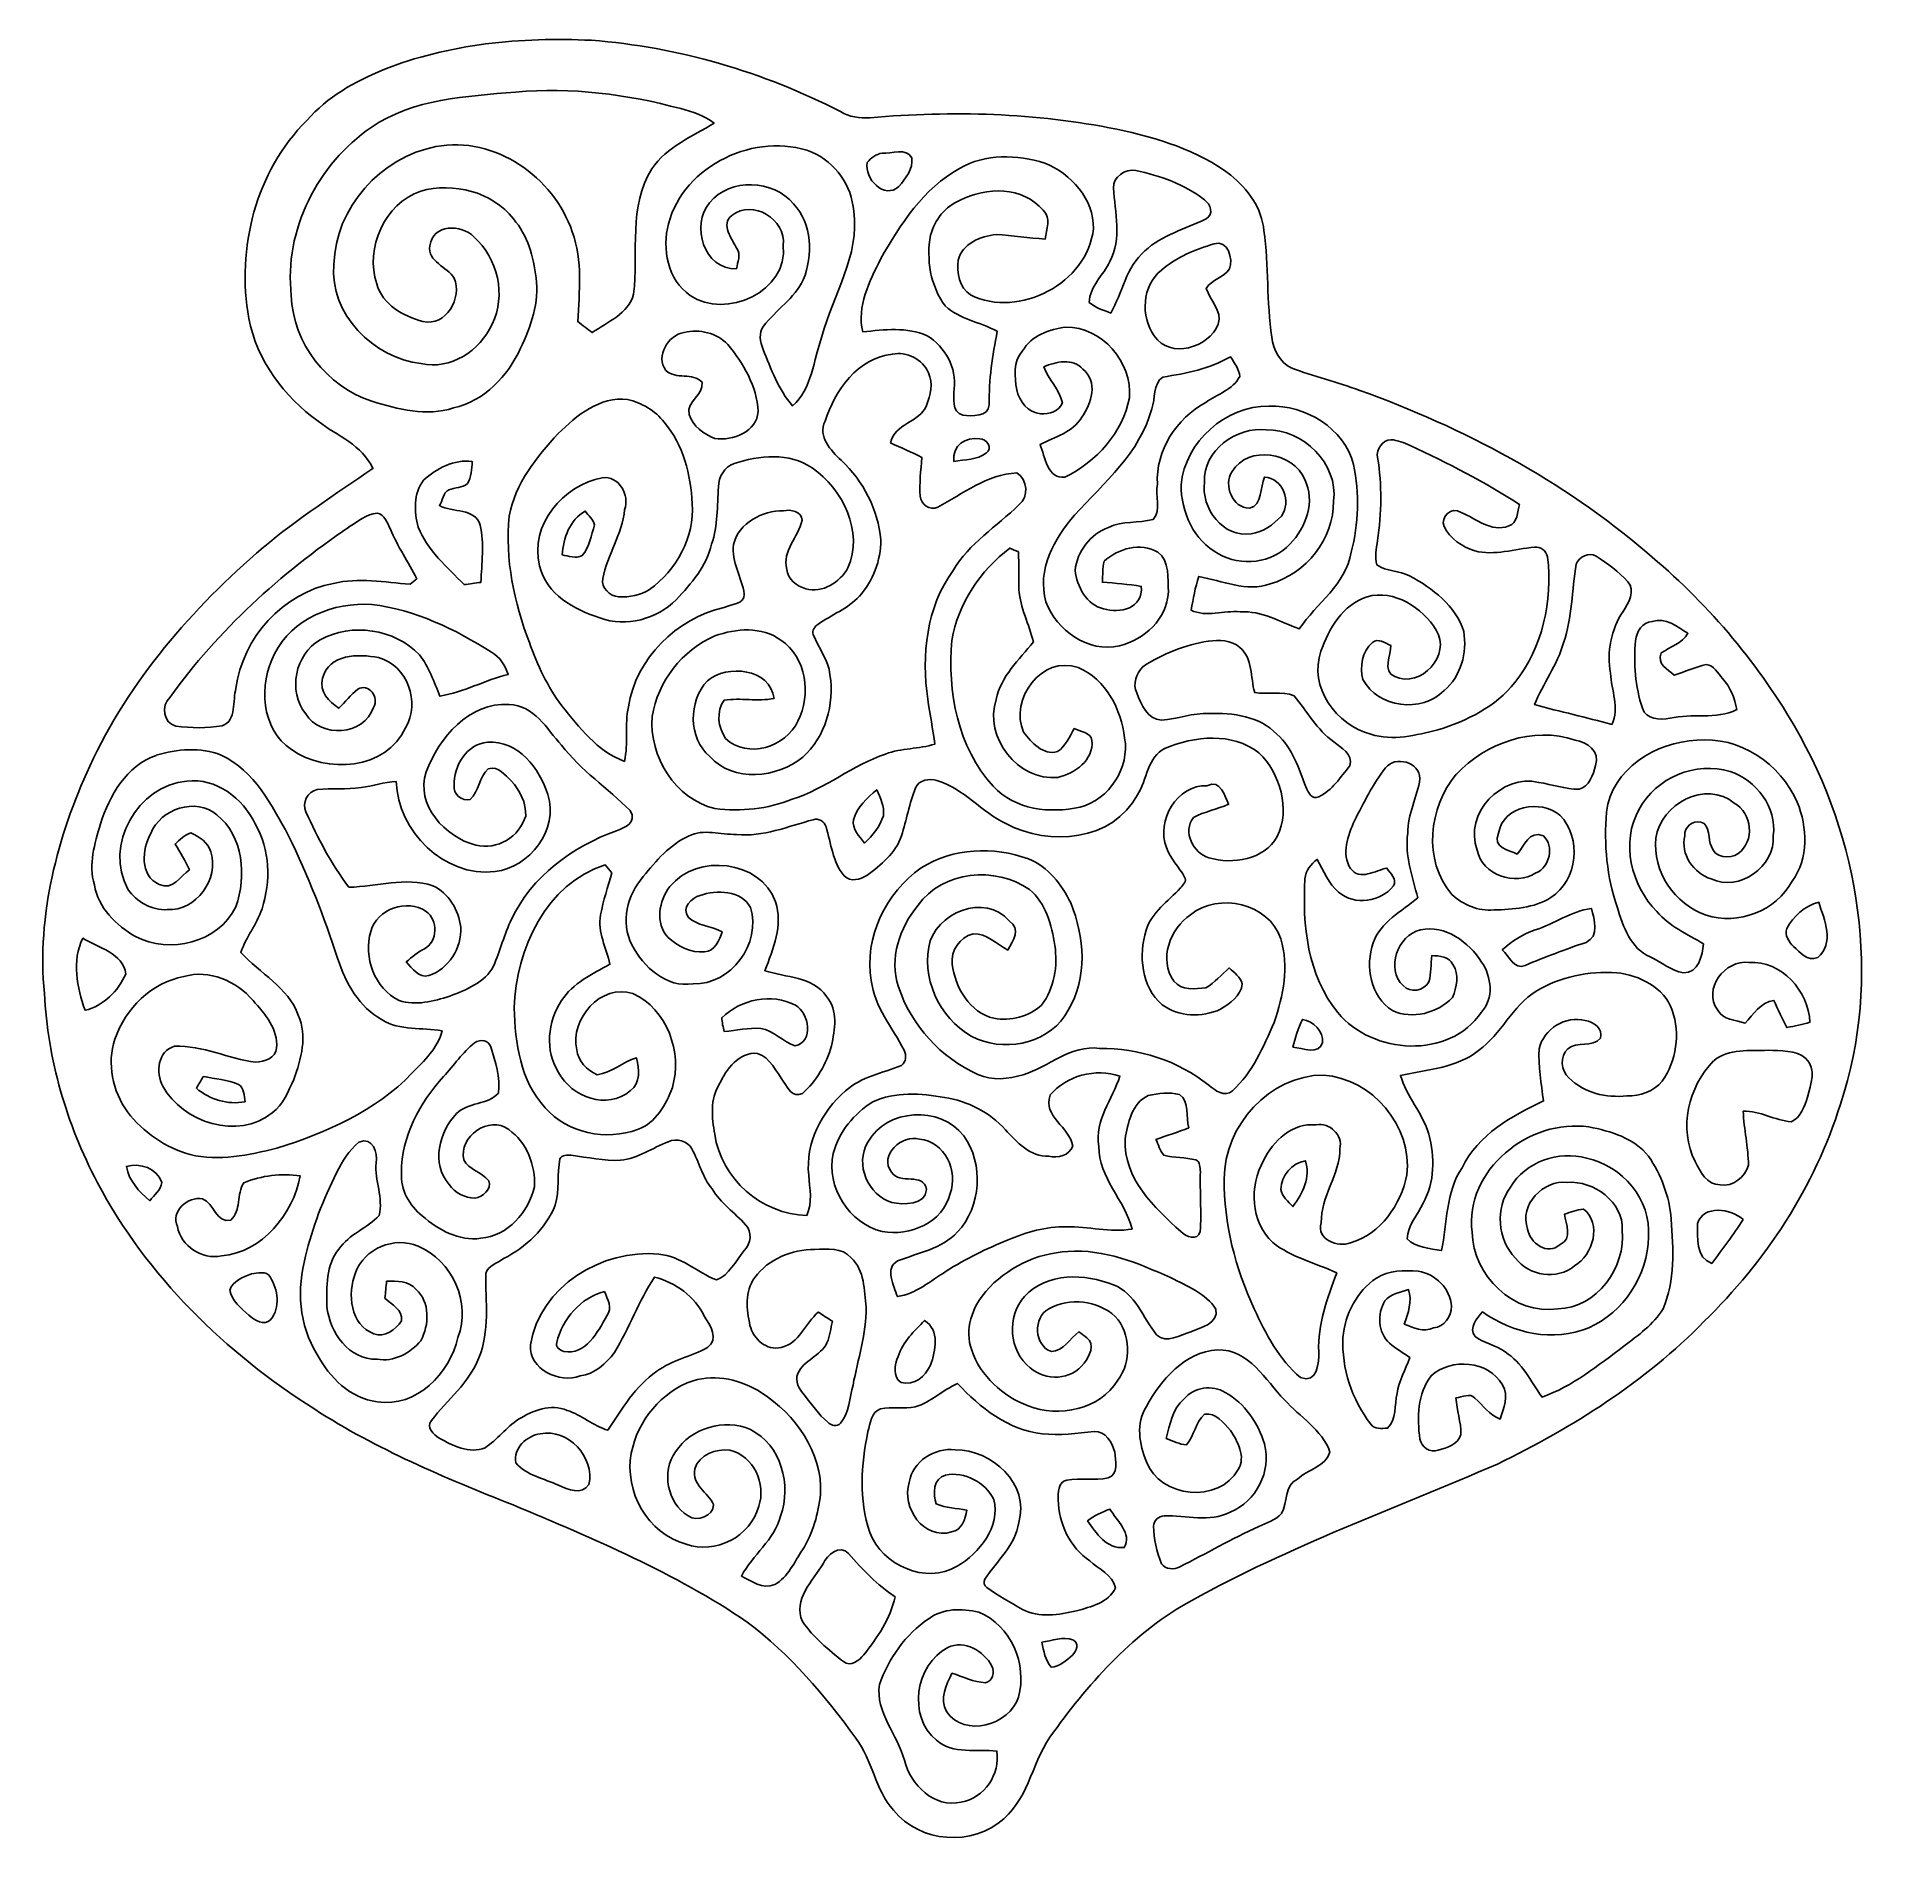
# Model space of a CAD drawing. Header units: centimetres. Extents: x -14.7 to 12.6, y -14.1 to 12.6.
import ezdxf

# ---------------------------------------------------------------- set-up
doc = ezdxf.new("R2010")
doc.units = ezdxf.units.CM
doc.header["$MEASUREMENT"] = 0
doc.layers.add('Camada 1', color=7, linetype='Continuous')

msp = doc.modelspace()

# ---------------------------------------------------------------- linework, layer by layer
at = {"layer": 'Camada 1'}
for points, knots in [([(-9.574, 12.151), (-8.601, 12.537), (-7.535, 12.637), (-6.496, 12.587), (-6.496, 12.587), (-5.218, 12.49), (-3.962, 12.122), (-2.823, 11.535), (-2.823, 11.535), (-2.691, 11.457), (-2.537, 11.434), (-2.385, 11.444), (-2.385, 11.444), (-1.172, 11.549), (0.062, 11.52), (1.257, 11.274), (1.257, 11.274), (1.85, 11.147), (2.45, 10.969), (2.94, 10.597), (2.94, 10.597), (3.189, 10.392), (3.401, 10.109), (3.43, 9.778), (3.43, 9.778), (3.502, 9.256), (3.468, 8.725), (3.546, 8.204), (3.546, 8.204), (3.563, 8.019), (3.665, 7.838), (3.832, 7.752), (3.832, 7.752), (4.164, 7.627), (4.51, 7.541), (4.844, 7.42), (4.844, 7.42), (6.376, 6.867), (7.843, 6.092), (9.081, 5.025), (9.081, 5.025), (9.947, 4.308), (10.689, 3.442), (11.257, 2.472), (11.257, 2.472), (12.229, 0.809), (12.555, -1.27), (11.94, -3.115), (11.94, -3.115), (11.561, -4.336), (10.839, -5.437), (9.925, -6.325), (9.925, -6.325), (9.055, -7.214), (7.991, -7.887), (6.877, -8.428), (6.877, -8.428), (5.366, -9.083), (3.807, -9.639), (2.365, -10.442), (2.365, -10.442), (1.526, -10.895), (0.878, -11.625), (0.323, -12.386), (0.323, -12.386), (0.015, -12.777), (-0.023, -13.331), (-0.412, -13.663), (-0.412, -13.663), (-0.862, -14.082), (-1.655, -14.018), (-2.037, -13.539), (-2.037, -13.539), (-2.312, -13.231), (-2.346, -12.799), (-2.595, -12.476), (-2.595, -12.476), (-3.049, -11.838), (-3.571, -11.237), (-4.196, -10.761), (-4.196, -10.761), (-5.265, -10.033), (-6.466, -9.53), (-7.654, -9.032), (-7.654, -9.032), (-8.661, -8.631), (-9.668, -8.211), (-10.581, -7.62), (-10.581, -7.62), (-11.9, -6.786), (-13.058, -5.657), (-13.792, -4.269), (-13.792, -4.269), (-14.244, -3.408), (-14.523, -2.454), (-14.573, -1.482), (-14.573, -1.482), (-14.683, -0.326), (-14.383, 0.829), (-13.903, 1.873), (-13.903, 1.873), (-13.323, 3.136), (-12.391, 4.203), (-11.343, 5.101), (-11.343, 5.101), (-10.833, 5.529), (-10.271, 5.889), (-9.723, 6.266), (-9.723, 6.266), (-9.879, 6.614), (-10.25, 6.748), (-10.533, 6.963), (-10.533, 6.963), (-11.035, 7.328), (-11.436, 7.862), (-11.554, 8.48), (-11.554, 8.48), (-11.741, 9.513), (-11.451, 10.655), (-10.698, 11.405), (-10.698, 11.405), (-10.397, 11.75), (-9.991, 11.98), (-9.571, 12.15), (-9.571, 12.15), (-9.571, 12.15), (-9.574, 12.151), (-9.574, 12.151)], [0, 0, 0, 0, 0.030303, 0.030303, 0.030303, 0.030303, 0.060606, 0.060606, 0.060606, 0.060606, 0.090909, 0.090909, 0.090909, 0.090909, 0.121212, 0.121212, 0.121212, 0.121212, 0.151515, 0.151515, 0.151515, 0.151515, 0.181818, 0.181818, 0.181818, 0.181818, 0.212121, 0.212121, 0.212121, 0.212121, 0.242424, 0.242424, 0.242424, 0.242424, 0.272727, 0.272727, 0.272727, 0.272727, 0.30303, 0.30303, 0.30303, 0.30303, 0.333333, 0.333333, 0.333333, 0.333333, 0.363636, 0.363636, 0.363636, 0.363636, 0.393939, 0.393939, 0.393939, 0.393939, 0.424242, 0.424242, 0.424242, 0.424242, 0.454545, 0.454545, 0.454545, 0.454545, 0.484848, 0.484848, 0.484848, 0.484848, 0.515152, 0.515152, 0.515152, 0.515152, 0.545455, 0.545455, 0.545455, 0.545455, 0.575758, 0.575758, 0.575758, 0.575758, 0.606061, 0.606061, 0.606061, 0.606061, 0.636364, 0.636364, 0.636364, 0.636364, 0.666667, 0.666667, 0.666667, 0.666667, 0.69697, 0.69697, 0.69697, 0.69697, 0.727273, 0.727273, 0.727273, 0.727273, 0.757576, 0.757576, 0.757576, 0.757576, 0.787879, 0.787879, 0.787879, 0.787879, 0.818182, 0.818182, 0.818182, 0.818182, 0.848485, 0.848485, 0.848485, 0.848485, 0.878788, 0.878788, 0.878788, 0.878788, 0.909091, 0.909091, 0.909091, 0.909091, 0.939394, 0.939394, 0.939394, 0.939394, 1, 1, 1, 1]), ([(-7.618, 11.822), (-8.345, 11.76), (-9.124, 11.728), (-9.747, 11.302), (-9.747, 11.302), (-10.536, 10.763), (-11.039, 9.78), (-10.928, 8.819), (-10.928, 8.819), (-10.903, 8.117), (-10.403, 7.475), (-9.738, 7.26), (-9.738, 7.26), (-9.352, 7.139), (-8.932, 7.028), (-8.533, 7.162), (-8.533, 7.162), (-8.078, 7.259), (-7.731, 7.632), (-7.543, 8.041), (-7.543, 8.041), (-7.392, 8.363), (-7.262, 8.72), (-7.315, 9.081), (-7.315, 9.081), (-7.35, 9.391), (-7.44, 9.71), (-7.649, 9.95), (-7.649, 9.95), (-7.96, 10.357), (-8.535, 10.492), (-9.016, 10.362), (-9.016, 10.362), (-9.55, 10.177), (-9.843, 9.521), (-9.667, 8.991), (-9.667, 8.991), (-9.58, 8.689), (-9.274, 8.511), (-8.987, 8.438), (-8.987, 8.438), (-8.642, 8.356), (-8.401, 8.79), (-8.523, 9.076), (-8.523, 9.076), (-8.626, 9.247), (-8.922, 9.318), (-8.882, 9.554), (-8.882, 9.554), (-8.842, 9.879), (-8.416, 9.876), (-8.231, 9.685), (-8.231, 9.685), (-7.881, 9.369), (-7.75, 8.824), (-7.965, 8.395), (-7.965, 8.395), (-8.139, 8.004), (-8.579, 7.718), (-9.012, 7.814), (-9.012, 7.814), (-9.715, 7.899), (-10.366, 8.543), (-10.298, 9.278), (-10.298, 9.278), (-10.282, 10.115), (-9.605, 10.864), (-8.792, 11.018), (-8.792, 11.018), (-7.924, 11.183), (-7.056, 10.569), (-6.78, 9.761), (-6.78, 9.761), (-6.624, 9.333), (-6.676, 8.878), (-6.699, 8.435), (-6.699, 8.435), (-6.628, 8.38), (-6.556, 8.326), (-6.485, 8.272), (-6.485, 8.272), (-6.263, 8.43), (-5.949, 8.552), (-5.874, 8.84), (-5.874, 8.84), (-5.804, 9.452), (-5.954, 10.139), (-5.605, 10.69), (-5.605, 10.69), (-5.386, 11.019), (-5.008, 11.164), (-4.686, 11.365), (-4.686, 11.365), (-4.83, 11.476), (-5.006, 11.53), (-5.179, 11.578), (-5.179, 11.578), (-5.971, 11.792), (-6.796, 11.897), (-7.617, 11.823), (-7.617, 11.823), (-7.617, 11.823), (-7.618, 11.822), (-7.618, 11.822)], [0, 0, 0, 0, 0.037037, 0.037037, 0.037037, 0.037037, 0.074074, 0.074074, 0.074074, 0.074074, 0.111111, 0.111111, 0.111111, 0.111111, 0.148148, 0.148148, 0.148148, 0.148148, 0.185185, 0.185185, 0.185185, 0.185185, 0.222222, 0.222222, 0.222222, 0.222222, 0.259259, 0.259259, 0.259259, 0.259259, 0.296296, 0.296296, 0.296296, 0.296296, 0.333333, 0.333333, 0.333333, 0.333333, 0.37037, 0.37037, 0.37037, 0.37037, 0.407407, 0.407407, 0.407407, 0.407407, 0.444444, 0.444444, 0.444444, 0.444444, 0.481481, 0.481481, 0.481481, 0.481481, 0.518519, 0.518519, 0.518519, 0.518519, 0.555556, 0.555556, 0.555556, 0.555556, 0.592593, 0.592593, 0.592593, 0.592593, 0.62963, 0.62963, 0.62963, 0.62963, 0.666667, 0.666667, 0.666667, 0.666667, 0.703704, 0.703704, 0.703704, 0.703704, 0.740741, 0.740741, 0.740741, 0.740741, 0.777778, 0.777778, 0.777778, 0.777778, 0.814815, 0.814815, 0.814815, 0.814815, 0.851852, 0.851852, 0.851852, 0.851852, 0.888889, 0.888889, 0.888889, 0.888889, 0.925926, 0.925926, 0.925926, 0.925926, 1, 1, 1, 1]), ([(-5.361, 9.88), (-5.454, 9.511), (-5.377, 9.047), (-5.04, 8.822), (-5.04, 8.822), (-4.516, 8.458), (-3.585, 8.881), (-3.666, 9.56), (-3.666, 9.56), (-3.618, 9.94), (-4.12, 10.25), (-4.425, 10.002), (-4.425, 10.002), (-4.595, 9.87), (-4.422, 9.652), (-4.35, 9.514), (-4.35, 9.514), (-4.288, 9.423), (-4.339, 9.313), (-4.356, 9.216), (-4.356, 9.216), (-4.841, 9.197), (-5.031, 9.861), (-4.753, 10.189), (-4.753, 10.189), (-4.452, 10.564), (-3.812, 10.532), (-3.514, 10.171), (-3.514, 10.171), (-3.234, 9.875), (-3.225, 9.415), (-3.37, 9.053), (-3.37, 9.053), (-3.503, 8.775), (-3.773, 8.606), (-3.957, 8.369), (-3.957, 8.369), (-4.032, 8.266), (-4.007, 8.134), (-3.963, 8.024), (-3.963, 8.024), (-3.848, 7.733), (-3.737, 7.431), (-3.527, 7.19), (-3.527, 7.19), (-3.237, 7.447), (-3.22, 7.872), (-3.095, 8.217), (-3.095, 8.217), (-2.933, 8.829), (-2.532, 9.408), (-2.626, 10.066), (-2.626, 10.066), (-2.653, 10.44), (-2.898, 10.787), (-3.242, 10.936), (-3.242, 10.936), (-4.064, 11.251), (-5.134, 10.742), (-5.361, 9.878), (-5.361, 9.878), (-5.361, 9.878), (-5.361, 9.88), (-5.361, 9.88)], [0, 0, 0, 0, 0.058824, 0.058824, 0.058824, 0.058824, 0.117647, 0.117647, 0.117647, 0.117647, 0.176471, 0.176471, 0.176471, 0.176471, 0.235294, 0.235294, 0.235294, 0.235294, 0.294118, 0.294118, 0.294118, 0.294118, 0.352941, 0.352941, 0.352941, 0.352941, 0.411765, 0.411765, 0.411765, 0.411765, 0.470588, 0.470588, 0.470588, 0.470588, 0.529412, 0.529412, 0.529412, 0.529412, 0.588235, 0.588235, 0.588235, 0.588235, 0.647059, 0.647059, 0.647059, 0.647059, 0.705882, 0.705882, 0.705882, 0.705882, 0.764706, 0.764706, 0.764706, 0.764706, 0.823529, 0.823529, 0.823529, 0.823529, 0.882353, 0.882353, 0.882353, 0.882353, 1, 1, 1, 1]), ([(-1.063, 10.694), (-1.595, 10.402), (-1.938, 9.87), (-2.231, 9.357), (-2.231, 9.357), (-2.389, 9.026), (-2.588, 8.661), (-2.49, 8.282), (-2.49, 8.282), (-2.175, 8.317), (-1.839, 8.359), (-1.539, 8.226), (-1.539, 8.226), (-1.278, 8.064), (-1.102, 7.752), (-1.145, 7.441), (-1.145, 7.441), (-1.144, 7.318), (-1.185, 7.097), (-1.016, 7.055), (-1.016, 7.055), (-0.88, 7.038), (-0.636, 7.025), (-0.624, 7.207), (-0.624, 7.207), (-0.636, 7.574), (-0.572, 7.934), (-0.508, 8.293), (-0.508, 8.293), (-0.758, 8.429), (-1.062, 8.466), (-1.274, 8.666), (-1.274, 8.666), (-1.494, 8.96), (-1.557, 9.354), (-1.491, 9.71), (-1.491, 9.71), (-1.43, 9.935), (-1.274, 10.137), (-1.055, 10.225), (-1.055, 10.225), (-0.67, 10.426), (-0.127, 10.432), (0.172, 10.078), (0.172, 10.078), (0.294, 9.963), (0.22, 9.795), (0.201, 9.653), (0.201, 9.653), (-0.041, 9.669), (-0.281, 9.709), (-0.523, 9.718), (-0.523, 9.718), (-0.754, 9.702), (-1.021, 9.583), (-1.085, 9.341), (-1.085, 9.341), (-1.105, 9.159), (-1.066, 8.937), (-0.902, 8.828), (-0.902, 8.828), (-0.185, 8.473), (0.825, 9.002), (0.913, 9.807), (0.913, 9.807), (0.925, 10.243), (0.579, 10.617), (0.195, 10.775), (0.195, 10.775), (-0.21, 10.902), (-0.688, 10.918), (-1.063, 10.694), (-1.063, 10.694), (-1.063, 10.694), (-1.063, 10.694), (-1.063, 10.694)], [0, 0, 0, 0, 0.05, 0.05, 0.05, 0.05, 0.1, 0.1, 0.1, 0.1, 0.15, 0.15, 0.15, 0.15, 0.2, 0.2, 0.2, 0.2, 0.25, 0.25, 0.25, 0.25, 0.3, 0.3, 0.3, 0.3, 0.35, 0.35, 0.35, 0.35, 0.4, 0.4, 0.4, 0.4, 0.45, 0.45, 0.45, 0.45, 0.5, 0.5, 0.5, 0.5, 0.55, 0.55, 0.55, 0.55, 0.6, 0.6, 0.6, 0.6, 0.65, 0.65, 0.65, 0.65, 0.7, 0.7, 0.7, 0.7, 0.75, 0.75, 0.75, 0.75, 0.8, 0.8, 0.8, 0.8, 0.85, 0.85, 0.85, 0.85, 0.9, 0.9, 0.9, 0.9, 1, 1, 1, 1]), ([(-2.205, 10.92), (-2.294, 10.908), (-2.374, 10.855), (-2.425, 10.781), (-2.425, 10.781), (-2.477, 10.545), (-2.17, 10.232), (-1.96, 10.428), (-1.96, 10.428), (-1.862, 10.544), (-1.744, 10.691), (-1.768, 10.852), (-1.768, 10.852), (-1.851, 11.01), (-2.069, 10.912), (-2.205, 10.919), (-2.205, 10.919), (-2.205, 10.919), (-2.205, 10.92), (-2.205, 10.92)], [0, 0, 0, 0, 0.166667, 0.166667, 0.166667, 0.166667, 0.333333, 0.333333, 0.333333, 0.333333, 0.5, 0.5, 0.5, 0.5, 0.666667, 0.666667, 0.666667, 0.666667, 1, 1, 1, 1]), ([(1.21, 10.406), (1.232, 10.045), (1.333, 9.66), (1.156, 9.322), (1.156, 9.322), (1.061, 9.119), (0.857, 8.955), (0.851, 8.719), (0.851, 8.719), (0.939, 8.635), (1.061, 8.606), (1.169, 8.56), (1.169, 8.56), (1.341, 8.863), (1.395, 9.24), (1.671, 9.477), (1.671, 9.477), (1.924, 9.719), (2.273, 9.798), (2.576, 9.951), (2.576, 9.951), (2.697, 10.016), (2.64, 10.168), (2.551, 10.233), (2.551, 10.233), (2.258, 10.463), (1.897, 10.588), (1.537, 10.665), (1.537, 10.665), (1.385, 10.69), (1.197, 10.574), (1.211, 10.406), (1.211, 10.406), (1.211, 10.406), (1.21, 10.406), (1.21, 10.406)], [0, 0, 0, 0, 0.1, 0.1, 0.1, 0.1, 0.2, 0.2, 0.2, 0.2, 0.3, 0.3, 0.3, 0.3, 0.4, 0.4, 0.4, 0.4, 0.5, 0.5, 0.5, 0.5, 0.6, 0.6, 0.6, 0.6, 0.7, 0.7, 0.7, 0.7, 0.8, 0.8, 0.8, 0.8, 1, 1, 1, 1]), ([(2.694, 9.582), (2.415, 9.501), (2.14, 9.385), (1.916, 9.196), (1.916, 9.196), (1.634, 8.966), (1.602, 8.511), (1.811, 8.223), (1.811, 8.223), (2.044, 7.876), (2.617, 8.051), (2.756, 8.396), (2.756, 8.396), (2.818, 8.594), (2.633, 8.749), (2.579, 8.925), (2.579, 8.925), (2.659, 9.06), (2.839, 9.085), (2.924, 9.214), (2.924, 9.214), (2.977, 9.356), (2.897, 9.655), (2.695, 9.581), (2.695, 9.581), (2.695, 9.581), (2.694, 9.582), (2.694, 9.582)], [0, 0, 0, 0, 0.125, 0.125, 0.125, 0.125, 0.25, 0.25, 0.25, 0.25, 0.375, 0.375, 0.375, 0.375, 0.5, 0.5, 0.5, 0.5, 0.625, 0.625, 0.625, 0.625, 0.75, 0.75, 0.75, 0.75, 1, 1, 1, 1]), ([(-5.129, 8.274), (-5.365, 8.236), (-5.556, 7.923), (-5.398, 7.715), (-5.398, 7.715), (-5.255, 7.57), (-4.999, 7.693), (-4.864, 7.539), (-4.864, 7.539), (-4.839, 7.348), (-5.095, 7.263), (-5.055, 7.066), (-5.055, 7.066), (-5.004, 6.891), (-4.838, 6.771), (-4.674, 6.71), (-4.674, 6.71), (-4.416, 6.67), (-4.05, 6.808), (-4.037, 7.109), (-4.037, 7.109), (-4.054, 7.482), (-4.254, 7.818), (-4.486, 8.099), (-4.486, 8.099), (-4.65, 8.27), (-4.901, 8.329), (-5.129, 8.274), (-5.129, 8.274), (-5.129, 8.274), (-5.129, 8.274), (-5.129, 8.274)], [0, 0, 0, 0, 0.111111, 0.111111, 0.111111, 0.111111, 0.222222, 0.222222, 0.222222, 0.222222, 0.333333, 0.333333, 0.333333, 0.333333, 0.444444, 0.444444, 0.444444, 0.444444, 0.555556, 0.555556, 0.555556, 0.555556, 0.666667, 0.666667, 0.666667, 0.666667, 0.777778, 0.777778, 0.777778, 0.777778, 1, 1, 1, 1]), ([(-0.134, 8.003), (-0.277, 7.845), (-0.251, 7.621), (-0.22, 7.428), (-0.22, 7.428), (-0.184, 7.258), (-0.052, 7.089), (0.132, 7.074), (0.132, 7.074), (0.258, 7.063), (0.409, 7.109), (0.456, 7.238), (0.456, 7.238), (0.409, 7.436), (0.249, 7.578), (0.181, 7.768), (0.181, 7.768), (0.363, 7.845), (0.607, 7.901), (0.755, 7.732), (0.755, 7.732), (0.987, 7.557), (0.885, 7.22), (0.742, 7.022), (0.742, 7.022), (0.605, 6.802), (0.345, 6.73), (0.125, 6.622), (0.125, 6.622), (0.197, 6.443), (0.238, 6.098), (0.493, 6.141), (0.493, 6.141), (0.952, 6.363), (1.35, 6.799), (1.444, 7.311), (1.444, 7.311), (1.489, 7.836), (1.039, 8.358), (0.505, 8.352), (0.505, 8.352), (0.263, 8.321), (-0.005, 8.229), (-0.132, 8.004), (-0.132, 8.004), (-0.132, 8.004), (-0.134, 8.003), (-0.134, 8.003)], [0, 0, 0, 0, 0.076923, 0.076923, 0.076923, 0.076923, 0.153846, 0.153846, 0.153846, 0.153846, 0.230769, 0.230769, 0.230769, 0.230769, 0.307692, 0.307692, 0.307692, 0.307692, 0.384615, 0.384615, 0.384615, 0.384615, 0.461538, 0.461538, 0.461538, 0.461538, 0.538462, 0.538462, 0.538462, 0.538462, 0.615385, 0.615385, 0.615385, 0.615385, 0.692308, 0.692308, 0.692308, 0.692308, 0.769231, 0.769231, 0.769231, 0.769231, 0.846154, 0.846154, 0.846154, 0.846154, 1, 1, 1, 1]), ([(-2.053, 7.954), (-2.562, 7.898), (-2.904, 7.422), (-3.047, 6.967), (-3.047, 6.967), (-3.163, 6.733), (-2.961, 6.534), (-2.809, 6.388), (-2.809, 6.388), (-2.484, 6.081), (-2.266, 5.661), (-2.224, 5.213), (-2.224, 5.213), (-2.227, 4.91), (-2.337, 4.606), (-2.542, 4.38), (-2.542, 4.38), (-2.714, 4.198), (-2.953, 4.107), (-3.155, 3.966), (-3.155, 3.966), (-3.2, 3.934), (-3.244, 3.875), (-3.222, 3.816), (-3.222, 3.816), (-3.147, 3.615), (-2.999, 3.442), (-2.976, 3.222), (-2.976, 3.222), (-2.907, 2.786), (-3.044, 2.305), (-3.377, 2.006), (-3.377, 2.006), (-3.753, 1.696), (-4.405, 1.629), (-4.75, 2.014), (-4.75, 2.014), (-5.069, 2.287), (-5.069, 2.833), (-4.786, 3.131), (-4.786, 3.131), (-4.489, 3.383), (-3.865, 3.316), (-3.8, 2.873), (-3.8, 2.873), (-4.043, 2.824), (-4.294, 2.883), (-4.537, 2.848), (-4.537, 2.848), (-4.658, 2.686), (-4.629, 2.441), (-4.517, 2.282), (-4.517, 2.282), (-4.192, 1.971), (-3.628, 2.157), (-3.449, 2.536), (-3.449, 2.536), (-3.248, 2.926), (-3.322, 3.481), (-3.702, 3.734), (-3.702, 3.734), (-3.984, 3.938), (-4.363, 3.908), (-4.674, 3.795), (-4.674, 3.795), (-5.156, 3.588), (-5.521, 3.125), (-5.6, 2.605), (-5.6, 2.605), (-5.65, 2.017), (-5.26, 1.388), (-4.674, 1.246), (-4.674, 1.246), (-4.291, 1.199), (-3.891, 1.239), (-3.532, 1.386), (-3.532, 1.386), (-3.041, 1.539), (-2.643, 1.89), (-2.155, 2.052), (-2.155, 2.052), (-1.921, 2.141), (-1.664, 2.123), (-1.428, 2.2), (-1.428, 2.2), (-1.459, 2.421), (-1.5, 2.64), (-1.533, 2.86), (-1.533, 2.86), (-1.624, 3.507), (-1.556, 4.221), (-1.158, 4.76), (-1.158, 4.76), (-0.922, 5.164), (-0.515, 5.411), (-0.187, 5.729), (-0.187, 5.729), (-0.038, 5.851), (-0.056, 6.1), (-0.218, 6.201), (-0.218, 6.201), (-0.66, 6.184), (-1.012, 5.892), (-1.386, 5.695), (-1.386, 5.695), (-1.499, 5.641), (-1.634, 5.738), (-1.646, 5.857), (-1.646, 5.857), (-1.659, 6.048), (-1.634, 6.238), (-1.618, 6.429), (-1.618, 6.429), (-1.768, 6.51), (-1.928, 6.57), (-2.081, 6.644), (-2.081, 6.644), (-2.026, 6.934), (-1.652, 6.942), (-1.549, 7.197), (-1.549, 7.197), (-1.495, 7.349), (-1.448, 7.525), (-1.522, 7.679), (-1.522, 7.679), (-1.61, 7.881), (-1.842, 7.994), (-2.055, 7.956), (-2.055, 7.956), (-2.055, 7.956), (-2.053, 7.954), (-2.053, 7.954)], [0, 0, 0, 0, 0.029412, 0.029412, 0.029412, 0.029412, 0.058824, 0.058824, 0.058824, 0.058824, 0.088235, 0.088235, 0.088235, 0.088235, 0.117647, 0.117647, 0.117647, 0.117647, 0.147059, 0.147059, 0.147059, 0.147059, 0.176471, 0.176471, 0.176471, 0.176471, 0.205882, 0.205882, 0.205882, 0.205882, 0.235294, 0.235294, 0.235294, 0.235294, 0.264706, 0.264706, 0.264706, 0.264706, 0.294118, 0.294118, 0.294118, 0.294118, 0.323529, 0.323529, 0.323529, 0.323529, 0.352941, 0.352941, 0.352941, 0.352941, 0.382353, 0.382353, 0.382353, 0.382353, 0.411765, 0.411765, 0.411765, 0.411765, 0.441176, 0.441176, 0.441176, 0.441176, 0.470588, 0.470588, 0.470588, 0.470588, 0.5, 0.5, 0.5, 0.5, 0.529412, 0.529412, 0.529412, 0.529412, 0.558824, 0.558824, 0.558824, 0.558824, 0.588235, 0.588235, 0.588235, 0.588235, 0.617647, 0.617647, 0.617647, 0.617647, 0.647059, 0.647059, 0.647059, 0.647059, 0.676471, 0.676471, 0.676471, 0.676471, 0.705882, 0.705882, 0.705882, 0.705882, 0.735294, 0.735294, 0.735294, 0.735294, 0.764706, 0.764706, 0.764706, 0.764706, 0.794118, 0.794118, 0.794118, 0.794118, 0.823529, 0.823529, 0.823529, 0.823529, 0.852941, 0.852941, 0.852941, 0.852941, 0.882353, 0.882353, 0.882353, 0.882353, 0.911765, 0.911765, 0.911765, 0.911765, 0.941176, 0.941176, 0.941176, 0.941176, 1, 1, 1, 1]), ([(1.939, 7.614), (1.787, 7.524), (1.832, 7.289), (1.774, 7.149), (1.774, 7.149), (1.605, 6.501), (1.067, 6.055), (0.635, 5.578), (0.635, 5.578), (0.337, 5.233), (0.075, 4.772), (0.212, 4.299), (0.212, 4.299), (0.368, 3.877), (0.836, 3.542), (1.296, 3.65), (1.296, 3.65), (1.664, 3.736), (2.004, 4.05), (2.019, 4.444), (2.019, 4.444), (2.007, 4.637), (2.043, 4.899), (1.864, 5.033), (1.864, 5.033), (1.607, 5.182), (1.279, 5.088), (1.072, 4.898), (1.072, 4.898), (1.046, 4.797), (1.052, 4.692), (1.046, 4.588), (1.046, 4.588), (1.237, 4.573), (1.429, 4.559), (1.619, 4.527), (1.619, 4.527), (1.655, 4.208), (1.3, 4.116), (1.063, 4.197), (1.063, 4.197), (0.806, 4.25), (0.674, 4.527), (0.641, 4.763), (0.641, 4.763), (0.675, 5.047), (0.867, 5.296), (1.134, 5.397), (1.134, 5.397), (1.34, 5.498), (1.58, 5.452), (1.795, 5.516), (1.795, 5.516), (1.921, 5.653), (1.819, 5.871), (1.857, 6.033), (1.857, 6.033), (1.829, 6.534), (2.139, 7.006), (2.571, 7.241), (2.571, 7.241), (2.738, 7.365), (2.973, 7.428), (3.072, 7.625), (3.072, 7.625), (3.067, 7.735), (2.992, 7.823), (2.938, 7.914), (2.938, 7.914), (2.628, 7.743), (2.285, 7.667), (1.938, 7.617), (1.938, 7.617), (1.938, 7.617), (1.939, 7.614), (1.939, 7.614)], [0, 0, 0, 0, 0.05, 0.05, 0.05, 0.05, 0.1, 0.1, 0.1, 0.1, 0.15, 0.15, 0.15, 0.15, 0.2, 0.2, 0.2, 0.2, 0.25, 0.25, 0.25, 0.25, 0.3, 0.3, 0.3, 0.3, 0.35, 0.35, 0.35, 0.35, 0.4, 0.4, 0.4, 0.4, 0.45, 0.45, 0.45, 0.45, 0.5, 0.5, 0.5, 0.5, 0.55, 0.55, 0.55, 0.55, 0.6, 0.6, 0.6, 0.6, 0.65, 0.65, 0.65, 0.65, 0.7, 0.7, 0.7, 0.7, 0.75, 0.75, 0.75, 0.75, 0.8, 0.8, 0.8, 0.8, 0.85, 0.85, 0.85, 0.85, 0.9, 0.9, 0.9, 0.9, 1, 1, 1, 1]), ([(-6.99, 6.785), (-7.302, 6.433), (-7.628, 6.043), (-7.71, 5.565), (-7.71, 5.565), (-7.776, 4.928), (-7.638, 4.29), (-7.413, 3.698), (-7.413, 3.698), (-7.298, 3.366), (-7.143, 3.047), (-6.936, 2.763), (-6.936, 2.763), (-6.674, 2.446), (-6.412, 2.091), (-6.011, 1.944), (-6.011, 1.944), (-5.947, 2.208), (-6.011, 2.484), (-5.952, 2.749), (-5.952, 2.749), (-5.84, 3.468), (-5.238, 4.051), (-4.54, 4.217), (-4.54, 4.217), (-4.448, 4.261), (-4.234, 4.258), (-4.242, 4.412), (-4.242, 4.412), (-4.274, 4.661), (-4.433, 4.886), (-4.401, 5.145), (-4.401, 5.145), (-4.32, 5.466), (-3.975, 5.645), (-3.663, 5.642), (-3.663, 5.642), (-3.56, 5.667), (-3.391, 5.634), (-3.387, 5.502), (-3.387, 5.502), (-3.439, 5.253), (-3.689, 5.054), (-3.613, 4.777), (-3.613, 4.777), (-3.598, 4.633), (-3.466, 4.529), (-3.334, 4.49), (-3.334, 4.49), (-3.085, 4.425), (-2.83, 4.584), (-2.71, 4.798), (-2.71, 4.798), (-2.478, 5.33), (-2.786, 5.969), (-3.241, 6.275), (-3.241, 6.275), (-3.578, 6.507), (-4.025, 6.462), (-4.392, 6.338), (-4.392, 6.338), (-4.533, 6.288), (-4.62, 6.143), (-4.624, 5.997), (-4.624, 5.997), (-4.637, 5.714), (-4.631, 5.424), (-4.723, 5.151), (-4.723, 5.151), (-4.795, 4.826), (-5.026, 4.571), (-5.242, 4.331), (-5.242, 4.331), (-5.535, 4.04), (-5.98, 3.921), (-6.373, 4.061), (-6.373, 4.061), (-6.753, 4.188), (-7.164, 4.402), (-7.262, 4.83), (-7.262, 4.83), (-7.419, 5.428), (-6.909, 6.023), (-6.337, 6.129), (-6.337, 6.129), (-6.091, 6.167), (-5.93, 5.871), (-6.007, 5.658), (-6.007, 5.658), (-6.044, 5.298), (-6.264, 4.994), (-6.329, 4.642), (-6.329, 4.642), (-6.358, 4.504), (-6.225, 4.381), (-6.094, 4.372), (-6.094, 4.372), (-5.937, 4.366), (-5.772, 4.391), (-5.64, 4.481), (-5.64, 4.481), (-5.24, 4.765), (-4.973, 5.25), (-5.008, 5.747), (-5.008, 5.747), (-5.032, 6.172), (-5.14, 6.619), (-5.425, 6.948), (-5.425, 6.948), (-5.552, 7.124), (-5.758, 7.236), (-5.965, 7.287), (-5.965, 7.287), (-6.37, 7.331), (-6.718, 7.05), (-6.986, 6.782), (-6.986, 6.782), (-6.986, 6.782), (-6.99, 6.785), (-6.99, 6.785)], [0, 0, 0, 0, 0.032258, 0.032258, 0.032258, 0.032258, 0.064516, 0.064516, 0.064516, 0.064516, 0.096774, 0.096774, 0.096774, 0.096774, 0.129032, 0.129032, 0.129032, 0.129032, 0.16129, 0.16129, 0.16129, 0.16129, 0.193548, 0.193548, 0.193548, 0.193548, 0.225806, 0.225806, 0.225806, 0.225806, 0.258065, 0.258065, 0.258065, 0.258065, 0.290323, 0.290323, 0.290323, 0.290323, 0.322581, 0.322581, 0.322581, 0.322581, 0.354839, 0.354839, 0.354839, 0.354839, 0.387097, 0.387097, 0.387097, 0.387097, 0.419355, 0.419355, 0.419355, 0.419355, 0.451613, 0.451613, 0.451613, 0.451613, 0.483871, 0.483871, 0.483871, 0.483871, 0.516129, 0.516129, 0.516129, 0.516129, 0.548387, 0.548387, 0.548387, 0.548387, 0.580645, 0.580645, 0.580645, 0.580645, 0.612903, 0.612903, 0.612903, 0.612903, 0.645161, 0.645161, 0.645161, 0.645161, 0.677419, 0.677419, 0.677419, 0.677419, 0.709677, 0.709677, 0.709677, 0.709677, 0.741935, 0.741935, 0.741935, 0.741935, 0.774194, 0.774194, 0.774194, 0.774194, 0.806452, 0.806452, 0.806452, 0.806452, 0.83871, 0.83871, 0.83871, 0.83871, 0.870968, 0.870968, 0.870968, 0.870968, 0.903226, 0.903226, 0.903226, 0.903226, 0.935484, 0.935484, 0.935484, 0.935484, 1, 1, 1, 1]), ([(2.206, 6.027), (2.206, 5.627), (2.394, 5.2), (2.76, 5.008), (2.76, 5.008), (3.087, 4.811), (3.558, 4.866), (3.815, 5.154), (3.815, 5.154), (4.053, 5.394), (4.194, 5.782), (4.032, 6.103), (4.032, 6.103), (3.865, 6.513), (3.2, 6.615), (2.959, 6.222), (2.959, 6.222), (2.831, 6.021), (2.961, 5.68), (3.216, 5.681), (3.216, 5.681), (3.414, 5.728), (3.373, 5.987), (3.436, 6.141), (3.436, 6.141), (3.713, 6.116), (3.842, 5.78), (3.688, 5.563), (3.688, 5.563), (3.569, 5.439), (3.418, 5.325), (3.243, 5.304), (3.243, 5.304), (2.83, 5.232), (2.5, 5.686), (2.551, 6.066), (2.551, 6.066), (2.531, 6.531), (3.025, 6.888), (3.465, 6.838), (3.465, 6.838), (4.008, 6.845), (4.53, 6.34), (4.458, 5.784), (4.458, 5.784), (4.462, 5.227), (4.053, 4.716), (3.524, 4.563), (3.524, 4.563), (3.172, 4.438), (2.813, 4.61), (2.467, 4.673), (2.467, 4.673), (2.415, 4.511), (2.387, 4.343), (2.354, 4.176), (2.354, 4.176), (2.584, 4.064), (2.836, 4.177), (3.079, 4.15), (3.079, 4.15), (3.394, 4.17), (3.667, 4.002), (3.952, 3.899), (3.952, 3.899), (4.208, 4.279), (4.64, 4.554), (4.719, 5.031), (4.719, 5.031), (4.828, 5.452), (4.846, 5.9), (4.75, 6.326), (4.75, 6.326), (4.62, 6.863), (4.036, 7.205), (3.504, 7.186), (3.504, 7.186), (2.865, 7.195), (2.269, 6.664), (2.207, 6.027), (2.207, 6.027), (2.207, 6.027), (2.206, 6.027), (2.206, 6.027)], [0, 0, 0, 0, 0.045455, 0.045455, 0.045455, 0.045455, 0.090909, 0.090909, 0.090909, 0.090909, 0.136364, 0.136364, 0.136364, 0.136364, 0.181818, 0.181818, 0.181818, 0.181818, 0.227273, 0.227273, 0.227273, 0.227273, 0.272727, 0.272727, 0.272727, 0.272727, 0.318182, 0.318182, 0.318182, 0.318182, 0.363636, 0.363636, 0.363636, 0.363636, 0.409091, 0.409091, 0.409091, 0.409091, 0.454545, 0.454545, 0.454545, 0.454545, 0.5, 0.5, 0.5, 0.5, 0.545455, 0.545455, 0.545455, 0.545455, 0.590909, 0.590909, 0.590909, 0.590909, 0.636364, 0.636364, 0.636364, 0.636364, 0.681818, 0.681818, 0.681818, 0.681818, 0.727273, 0.727273, 0.727273, 0.727273, 0.772727, 0.772727, 0.772727, 0.772727, 0.818182, 0.818182, 0.818182, 0.818182, 0.863636, 0.863636, 0.863636, 0.863636, 0.909091, 0.909091, 0.909091, 0.909091, 1, 1, 1, 1]), ([(-1.149, 6.371), (-0.987, 6.399), (-0.802, 6.388), (-0.667, 6.497), (-0.667, 6.497), (-0.568, 6.558), (-0.663, 6.72), (-0.765, 6.702), (-0.765, 6.702), (-0.974, 6.741), (-1.177, 6.605), (-1.148, 6.372), (-1.148, 6.372), (-1.148, 6.372), (-1.149, 6.371), (-1.149, 6.371)], [0, 0, 0, 0, 0.2, 0.2, 0.2, 0.2, 0.4, 0.4, 0.4, 0.4, 0.6, 0.6, 0.6, 0.6, 1, 1, 1, 1]), ([(5.107, 6.428), (5.174, 6.023), (5.168, 5.607), (5.105, 5.202), (5.105, 5.202), (5.093, 5.083), (5.059, 4.96), (5.098, 4.843), (5.098, 4.843), (5.24, 4.745), (5.427, 4.76), (5.58, 4.682), (5.58, 4.682), (5.917, 4.503), (6.262, 4.24), (6.379, 3.86), (6.379, 3.86), (6.434, 3.548), (6.336, 3.197), (6.088, 2.989), (6.088, 2.989), (5.763, 2.652), (5.108, 2.734), (4.892, 3.151), (4.892, 3.151), (4.842, 3.338), (4.877, 3.567), (5.031, 3.696), (5.031, 3.696), (5.118, 3.769), (5.217, 3.692), (5.301, 3.655), (5.301, 3.655), (5.312, 3.523), (5.169, 3.268), (5.36, 3.196), (5.36, 3.196), (5.748, 3.016), (6.201, 3.519), (5.973, 3.881), (5.973, 3.881), (5.772, 4.211), (5.352, 4.488), (4.953, 4.373), (4.953, 4.373), (4.592, 4.26), (4.391, 3.903), (4.271, 3.568), (4.271, 3.568), (4.086, 3.046), (4.499, 2.474), (5.007, 2.346), (5.007, 2.346), (5.333, 2.237), (5.677, 2.332), (5.998, 2.409), (5.998, 2.409), (6.427, 2.54), (6.85, 2.752), (7.136, 3.108), (7.136, 3.108), (7.543, 3.625), (7.697, 4.315), (7.616, 4.961), (7.616, 4.961), (7.603, 5.052), (7.511, 5.117), (7.422, 5.105), (7.422, 5.105), (7.131, 5.079), (6.835, 4.976), (6.542, 5.049), (6.542, 5.049), (6.358, 5.113), (6.176, 5.229), (6.089, 5.409), (6.089, 5.409), (6.03, 5.549), (6.196, 5.718), (6.341, 5.615), (6.341, 5.615), (6.572, 5.53), (6.776, 5.316), (7.044, 5.418), (7.044, 5.418), (7.179, 5.455), (7.168, 5.636), (7.201, 5.737), (7.201, 5.737), (6.688, 6.07), (6.143, 6.349), (5.589, 6.605), (5.589, 6.605), (5.498, 6.644), (5.404, 6.686), (5.304, 6.692), (5.304, 6.692), (5.177, 6.683), (5.082, 6.552), (5.107, 6.428), (5.107, 6.428), (5.107, 6.428), (5.107, 6.428), (5.107, 6.428)], [0, 0, 0, 0, 0.037037, 0.037037, 0.037037, 0.037037, 0.074074, 0.074074, 0.074074, 0.074074, 0.111111, 0.111111, 0.111111, 0.111111, 0.148148, 0.148148, 0.148148, 0.148148, 0.185185, 0.185185, 0.185185, 0.185185, 0.222222, 0.222222, 0.222222, 0.222222, 0.259259, 0.259259, 0.259259, 0.259259, 0.296296, 0.296296, 0.296296, 0.296296, 0.333333, 0.333333, 0.333333, 0.333333, 0.37037, 0.37037, 0.37037, 0.37037, 0.407407, 0.407407, 0.407407, 0.407407, 0.444444, 0.444444, 0.444444, 0.444444, 0.481481, 0.481481, 0.481481, 0.481481, 0.518519, 0.518519, 0.518519, 0.518519, 0.555556, 0.555556, 0.555556, 0.555556, 0.592593, 0.592593, 0.592593, 0.592593, 0.62963, 0.62963, 0.62963, 0.62963, 0.666667, 0.666667, 0.666667, 0.666667, 0.703704, 0.703704, 0.703704, 0.703704, 0.740741, 0.740741, 0.740741, 0.740741, 0.777778, 0.777778, 0.777778, 0.777778, 0.814815, 0.814815, 0.814815, 0.814815, 0.851852, 0.851852, 0.851852, 0.851852, 0.888889, 0.888889, 0.888889, 0.888889, 0.925926, 0.925926, 0.925926, 0.925926, 1, 1, 1, 1]), ([(-8.975, 6.093), (-9.126, 5.895), (-9.117, 5.63), (-9.053, 5.4), (-9.053, 5.4), (-8.92, 5.055), (-8.624, 4.815), (-8.378, 4.552), (-8.378, 4.552), (-8.295, 4.563), (-8.212, 4.575), (-8.128, 4.586), (-8.128, 4.586), (-8.117, 4.866), (-8.077, 5.155), (-8.138, 5.432), (-8.138, 5.432), (-8.216, 5.685), (-8.546, 5.615), (-8.742, 5.718), (-8.742, 5.718), (-8.688, 5.776), (-8.695, 5.919), (-8.601, 5.951), (-8.601, 5.951), (-8.512, 5.988), (-8.401, 5.976), (-8.327, 6.044), (-8.327, 6.044), (-8.272, 6.142), (-8.267, 6.258), (-8.256, 6.368), (-8.256, 6.368), (-8.524, 6.407), (-8.782, 6.271), (-8.974, 6.094), (-8.974, 6.094), (-8.974, 6.094), (-8.975, 6.093), (-8.975, 6.093)], [0, 0, 0, 0, 0.090909, 0.090909, 0.090909, 0.090909, 0.181818, 0.181818, 0.181818, 0.181818, 0.272727, 0.272727, 0.272727, 0.272727, 0.363636, 0.363636, 0.363636, 0.363636, 0.454545, 0.454545, 0.454545, 0.454545, 0.545455, 0.545455, 0.545455, 0.545455, 0.636364, 0.636364, 0.636364, 0.636364, 0.727273, 0.727273, 0.727273, 0.727273, 0.818182, 0.818182, 0.818182, 0.818182, 1, 1, 1, 1]), ([(-10.08, 5.401), (-11.087, 4.715), (-12.005, 3.882), (-12.718, 2.889), (-12.718, 2.889), (-12.853, 2.763), (-12.819, 2.509), (-12.631, 2.465), (-12.631, 2.465), (-12.407, 2.433), (-12.171, 2.431), (-11.947, 2.469), (-11.947, 2.469), (-11.729, 2.548), (-11.798, 2.848), (-11.745, 3.018), (-11.745, 3.018), (-11.65, 3.768), (-11.05, 4.426), (-10.307, 4.571), (-10.307, 4.571), (-9.934, 4.657), (-9.55, 4.588), (-9.174, 4.557), (-9.174, 4.557), (-9.141, 4.585), (-9.108, 4.612), (-9.075, 4.639), (-9.075, 4.639), (-9.201, 4.886), (-9.359, 5.115), (-9.465, 5.372), (-9.465, 5.372), (-9.511, 5.461), (-9.547, 5.584), (-9.659, 5.609), (-9.659, 5.609), (-9.817, 5.592), (-9.948, 5.48), (-10.082, 5.401), (-10.082, 5.401), (-10.082, 5.401), (-10.08, 5.401), (-10.08, 5.401)], [0, 0, 0, 0, 0.083333, 0.083333, 0.083333, 0.083333, 0.166667, 0.166667, 0.166667, 0.166667, 0.25, 0.25, 0.25, 0.25, 0.333333, 0.333333, 0.333333, 0.333333, 0.416667, 0.416667, 0.416667, 0.416667, 0.5, 0.5, 0.5, 0.5, 0.583333, 0.583333, 0.583333, 0.583333, 0.666667, 0.666667, 0.666667, 0.666667, 0.75, 0.75, 0.75, 0.75, 0.833333, 0.833333, 0.833333, 0.833333, 1, 1, 1, 1]), ([(-6.931, 4.99), (-6.835, 4.976), (-6.726, 4.927), (-6.634, 4.984), (-6.634, 4.984), (-6.525, 5.106), (-6.498, 5.282), (-6.451, 5.433), (-6.451, 5.433), (-6.47, 5.515), (-6.54, 5.572), (-6.588, 5.637), (-6.588, 5.637), (-6.822, 5.508), (-6.908, 5.241), (-6.931, 4.99), (-6.931, 4.99), (-6.931, 4.99), (-6.931, 4.99), (-6.931, 4.99)], [0, 0, 0, 0, 0.166667, 0.166667, 0.166667, 0.166667, 0.333333, 0.333333, 0.333333, 0.333333, 0.5, 0.5, 0.5, 0.5, 0.666667, 0.666667, 0.666667, 0.666667, 1, 1, 1, 1]), ([(-1.179, 3.73), (-1.242, 2.977), (-1.096, 2.147), (-0.566, 1.577), (-0.566, 1.577), (-0.244, 1.223), (0.273, 1.173), (0.716, 1.267), (0.716, 1.267), (1.145, 1.383), (1.452, 1.848), (1.374, 2.288), (1.374, 2.288), (1.322, 2.711), (1.102, 3.156), (0.69, 3.327), (0.69, 3.327), (0.149, 3.519), (-0.331, 2.858), (-0.119, 2.376), (-0.119, 2.376), (0.001, 2.223), (0.164, 2.028), (0.384, 2.088), (0.384, 2.088), (0.504, 2.169), (0.558, 2.31), (0.631, 2.428), (0.631, 2.428), (0.712, 2.385), (0.873, 2.376), (0.89, 2.254), (0.89, 2.254), (0.922, 1.958), (0.636, 1.768), (0.386, 1.707), (0.386, 1.707), (-0.2, 1.647), (-0.708, 2.3), (-0.521, 2.858), (-0.521, 2.858), (-0.452, 3.203), (-0.185, 3.446), (0.028, 3.707), (0.028, 3.707), (-0.037, 3.967), (-0.168, 4.209), (-0.186, 4.48), (-0.186, 4.48), (-0.186, 4.665), (-0.186, 4.85), (-0.194, 5.035), (-0.194, 5.035), (-0.236, 5.054), (-0.278, 5.072), (-0.32, 5.091), (-0.32, 5.091), (-0.758, 4.762), (-1.084, 4.273), (-1.179, 3.73), (-1.179, 3.73), (-1.179, 3.73), (-1.179, 3.73), (-1.179, 3.73)], [0, 0, 0, 0, 0.058824, 0.058824, 0.058824, 0.058824, 0.117647, 0.117647, 0.117647, 0.117647, 0.176471, 0.176471, 0.176471, 0.176471, 0.235294, 0.235294, 0.235294, 0.235294, 0.294118, 0.294118, 0.294118, 0.294118, 0.352941, 0.352941, 0.352941, 0.352941, 0.411765, 0.411765, 0.411765, 0.411765, 0.470588, 0.470588, 0.470588, 0.470588, 0.529412, 0.529412, 0.529412, 0.529412, 0.588235, 0.588235, 0.588235, 0.588235, 0.647059, 0.647059, 0.647059, 0.647059, 0.705882, 0.705882, 0.705882, 0.705882, 0.764706, 0.764706, 0.764706, 0.764706, 0.823529, 0.823529, 0.823529, 0.823529, 0.882353, 0.882353, 0.882353, 0.882353, 1, 1, 1, 1]), ([(8.039, 4.856), (7.977, 4.469), (7.983, 4.068), (7.853, 3.694), (7.853, 3.694), (7.763, 3.366), (7.55, 3.094), (7.424, 2.781), (7.424, 2.781), (7.803, 2.677), (8.188, 2.594), (8.567, 2.488), (8.567, 2.488), (8.68, 2.733), (8.561, 2.994), (8.545, 3.245), (8.545, 3.245), (8.485, 3.558), (8.556, 3.893), (8.731, 4.158), (8.731, 4.158), (8.812, 4.276), (8.918, 4.465), (8.802, 4.594), (8.802, 4.594), (8.668, 4.745), (8.5, 4.864), (8.332, 4.973), (8.332, 4.973), (8.23, 5.04), (8.084, 4.958), (8.039, 4.856), (8.039, 4.856), (8.039, 4.856), (8.039, 4.856), (8.039, 4.856)], [0, 0, 0, 0, 0.1, 0.1, 0.1, 0.1, 0.2, 0.2, 0.2, 0.2, 0.3, 0.3, 0.3, 0.3, 0.4, 0.4, 0.4, 0.4, 0.5, 0.5, 0.5, 0.5, 0.6, 0.6, 0.6, 0.6, 0.7, 0.7, 0.7, 0.7, 0.8, 0.8, 0.8, 0.8, 1, 1, 1, 1]), ([(-11.175, 3.53), (-11.416, 3.081), (-11.376, 2.421), (-10.926, 2.117), (-10.926, 2.117), (-10.411, 1.757), (-9.527, 1.813), (-9.24, 2.441), (-9.24, 2.441), (-9.022, 2.814), (-9.211, 3.36), (-9.642, 3.475), (-9.642, 3.475), (-9.937, 3.535), (-10.373, 3.531), (-10.466, 3.171), (-10.466, 3.171), (-10.525, 2.969), (-10.37, 2.827), (-10.226, 2.728), (-10.226, 2.728), (-10.132, 2.82), (-10.051, 2.926), (-9.948, 3.009), (-9.948, 3.009), (-9.787, 3.106), (-9.62, 2.884), (-9.716, 2.741), (-9.716, 2.741), (-9.852, 2.319), (-10.492, 2.286), (-10.715, 2.646), (-10.715, 2.646), (-10.983, 2.973), (-10.872, 3.531), (-10.502, 3.736), (-10.502, 3.736), (-10.04, 3.998), (-9.402, 3.899), (-9.036, 3.516), (-9.036, 3.516), (-8.894, 3.336), (-8.821, 3.115), (-8.733, 2.906), (-8.733, 2.906), (-8.384, 2.965), (-8.068, 3.143), (-7.725, 3.227), (-7.725, 3.227), (-7.771, 3.36), (-7.848, 3.484), (-7.972, 3.555), (-7.972, 3.555), (-8.51, 3.895), (-9.1, 4.182), (-9.739, 4.259), (-9.739, 4.259), (-10.301, 4.299), (-10.912, 4.053), (-11.176, 3.53), (-11.176, 3.53), (-11.176, 3.53), (-11.175, 3.53), (-11.175, 3.53)], [0, 0, 0, 0, 0.058824, 0.058824, 0.058824, 0.058824, 0.117647, 0.117647, 0.117647, 0.117647, 0.176471, 0.176471, 0.176471, 0.176471, 0.235294, 0.235294, 0.235294, 0.235294, 0.294118, 0.294118, 0.294118, 0.294118, 0.352941, 0.352941, 0.352941, 0.352941, 0.411765, 0.411765, 0.411765, 0.411765, 0.470588, 0.470588, 0.470588, 0.470588, 0.529412, 0.529412, 0.529412, 0.529412, 0.588235, 0.588235, 0.588235, 0.588235, 0.647059, 0.647059, 0.647059, 0.647059, 0.705882, 0.705882, 0.705882, 0.705882, 0.764706, 0.764706, 0.764706, 0.764706, 0.823529, 0.823529, 0.823529, 0.823529, 0.882353, 0.882353, 0.882353, 0.882353, 1, 1, 1, 1]), ([(9.16, 4.008), (9.015, 3.999), (8.928, 3.857), (8.916, 3.725), (8.916, 3.725), (8.885, 3.392), (8.911, 3.047), (9.017, 2.728), (9.017, 2.728), (9.071, 2.559), (9.277, 2.553), (9.423, 2.58), (9.423, 2.58), (9.747, 2.658), (10.101, 2.557), (10.409, 2.707), (10.409, 2.707), (10.378, 2.877), (10.314, 3.04), (10.199, 3.169), (10.199, 3.169), (10.13, 3.243), (10.072, 3.364), (9.959, 3.372), (9.959, 3.372), (9.797, 3.334), (9.643, 3.267), (9.486, 3.216), (9.486, 3.216), (9.392, 3.309), (9.225, 3.373), (9.294, 3.545), (9.294, 3.545), (9.431, 3.636), (9.601, 3.684), (9.689, 3.834), (9.689, 3.834), (9.528, 3.926), (9.364, 4.077), (9.161, 4.008), (9.161, 4.008), (9.161, 4.008), (9.16, 4.008), (9.16, 4.008)], [0, 0, 0, 0, 0.083333, 0.083333, 0.083333, 0.083333, 0.166667, 0.166667, 0.166667, 0.166667, 0.25, 0.25, 0.25, 0.25, 0.333333, 0.333333, 0.333333, 0.333333, 0.416667, 0.416667, 0.416667, 0.416667, 0.5, 0.5, 0.5, 0.5, 0.583333, 0.583333, 0.583333, 0.583333, 0.666667, 0.666667, 0.666667, 0.666667, 0.75, 0.75, 0.75, 0.75, 0.833333, 0.833333, 0.833333, 0.833333, 1, 1, 1, 1]), ([(2.609, 3.717), (2.265, 3.662), (1.932, 3.533), (1.642, 3.341), (1.642, 3.341), (1.552, 3.234), (1.484, 3.094), (1.553, 2.954), (1.553, 2.954), (1.618, 2.786), (1.708, 2.559), (1.918, 2.554), (1.918, 2.554), (2.155, 2.562), (2.38, 2.666), (2.62, 2.649), (2.62, 2.649), (2.97, 2.667), (3.368, 2.609), (3.622, 2.343), (3.622, 2.343), (3.851, 2.141), (3.946, 1.842), (4.05, 1.566), (4.05, 1.566), (4.084, 1.489), (4.133, 1.374), (4.238, 1.419), (4.238, 1.419), (4.436, 1.513), (4.563, 1.714), (4.698, 1.879), (4.698, 1.879), (4.753, 2.06), (4.563, 2.137), (4.463, 2.234), (4.463, 2.234), (4.209, 2.406), (4.067, 2.685), (3.874, 2.912), (3.874, 2.912), (3.695, 2.988), (3.482, 2.928), (3.294, 2.96), (3.294, 2.96), (3.227, 3.182), (3.27, 3.467), (3.072, 3.625), (3.072, 3.625), (2.947, 3.735), (2.766, 3.74), (2.611, 3.718), (2.611, 3.718), (2.611, 3.718), (2.609, 3.717), (2.609, 3.717)], [0, 0, 0, 0, 0.066667, 0.066667, 0.066667, 0.066667, 0.133333, 0.133333, 0.133333, 0.133333, 0.2, 0.2, 0.2, 0.2, 0.266667, 0.266667, 0.266667, 0.266667, 0.333333, 0.333333, 0.333333, 0.333333, 0.4, 0.4, 0.4, 0.4, 0.466667, 0.466667, 0.466667, 0.466667, 0.533333, 0.533333, 0.533333, 0.533333, 0.6, 0.6, 0.6, 0.6, 0.666667, 0.666667, 0.666667, 0.666667, 0.733333, 0.733333, 0.733333, 0.733333, 0.8, 0.8, 0.8, 0.8, 0.866667, 0.866667, 0.866667, 0.866667, 1, 1, 1, 1]), ([(-8.938, 1.789), (-9.098, 1.302), (-8.658, 0.822), (-8.206, 0.709), (-8.206, 0.709), (-7.887, 0.63), (-7.56, 0.828), (-7.468, 1.136), (-7.468, 1.136), (-7.457, 1.332), (-7.555, 1.514), (-7.681, 1.656), (-7.681, 1.656), (-7.779, 1.737), (-7.864, 1.883), (-8.02, 1.832), (-8.02, 1.832), (-8.152, 1.71), (-8.159, 1.507), (-8.287, 1.382), (-8.287, 1.382), (-8.409, 1.346), (-8.54, 1.463), (-8.525, 1.587), (-8.525, 1.587), (-8.532, 1.878), (-8.342, 2.199), (-8.03, 2.228), (-8.03, 2.228), (-7.582, 2.255), (-7.261, 1.841), (-7.139, 1.453), (-7.139, 1.453), (-6.982, 0.932), (-7.404, 0.378), (-7.923, 0.318), (-7.923, 0.318), (-8.678, 0.229), (-9.35, 0.914), (-9.38, 1.647), (-9.38, 1.647), (-9.556, 1.639), (-9.724, 1.576), (-9.898, 1.558), (-9.898, 1.558), (-10.113, 1.524), (-10.331, 1.554), (-10.545, 1.526), (-10.545, 1.526), (-10.685, 1.502), (-10.778, 1.329), (-10.713, 1.2), (-10.713, 1.2), (-10.533, 0.812), (-10.339, 0.426), (-10.077, 0.086), (-10.077, 0.086), (-9.664, 0.093), (-9.246, 0.243), (-8.838, 0.109), (-8.838, 0.109), (-8.602, 0.001), (-8.458, -0.251), (-8.427, -0.503), (-8.427, -0.503), (-8.41, -0.807), (-8.603, -1.121), (-8.897, -1.216), (-8.897, -1.216), (-9.045, -1.266), (-9.143, -1.106), (-9.23, -1.016), (-9.23, -1.016), (-9.149, -0.941), (-9.059, -0.877), (-8.963, -0.822), (-8.963, -0.822), (-8.761, -0.723), (-8.765, -0.397), (-8.936, -0.271), (-8.936, -0.271), (-9.219, -0.079), (-9.663, -0.231), (-9.755, -0.566), (-9.755, -0.566), (-9.866, -0.945), (-9.698, -1.409), (-9.336, -1.588), (-9.336, -1.588), (-9.09, -1.666), (-8.827, -1.598), (-8.589, -1.522), (-8.589, -1.522), (-8.347, -1.427), (-8.069, -1.325), (-7.943, -1.077), (-7.943, -1.077), (-7.842, -0.852), (-7.786, -0.608), (-7.675, -0.387), (-7.675, -0.387), (-7.383, 0.25), (-6.772, 0.686), (-6.126, 0.92), (-6.126, 0.92), (-6.002, 0.969), (-5.82, 1.032), (-5.925, 1.218), (-5.925, 1.218), (-6.256, 1.547), (-6.653, 1.81), (-6.94, 2.183), (-6.94, 2.183), (-7.156, 2.423), (-7.344, 2.774), (-7.714, 2.783), (-7.714, 2.783), (-8.301, 2.819), (-8.75, 2.294), (-8.935, 1.789), (-8.935, 1.789), (-8.935, 1.789), (-8.938, 1.789), (-8.938, 1.789)], [0, 0, 0, 0, 0.03125, 0.03125, 0.03125, 0.03125, 0.0625, 0.0625, 0.0625, 0.0625, 0.09375, 0.09375, 0.09375, 0.09375, 0.125, 0.125, 0.125, 0.125, 0.15625, 0.15625, 0.15625, 0.15625, 0.1875, 0.1875, 0.1875, 0.1875, 0.21875, 0.21875, 0.21875, 0.21875, 0.25, 0.25, 0.25, 0.25, 0.28125, 0.28125, 0.28125, 0.28125, 0.3125, 0.3125, 0.3125, 0.3125, 0.34375, 0.34375, 0.34375, 0.34375, 0.375, 0.375, 0.375, 0.375, 0.40625, 0.40625, 0.40625, 0.40625, 0.4375, 0.4375, 0.4375, 0.4375, 0.46875, 0.46875, 0.46875, 0.46875, 0.5, 0.5, 0.5, 0.5, 0.53125, 0.53125, 0.53125, 0.53125, 0.5625, 0.5625, 0.5625, 0.5625, 0.59375, 0.59375, 0.59375, 0.59375, 0.625, 0.625, 0.625, 0.625, 0.65625, 0.65625, 0.65625, 0.65625, 0.6875, 0.6875, 0.6875, 0.6875, 0.71875, 0.71875, 0.71875, 0.71875, 0.75, 0.75, 0.75, 0.75, 0.78125, 0.78125, 0.78125, 0.78125, 0.8125, 0.8125, 0.8125, 0.8125, 0.84375, 0.84375, 0.84375, 0.84375, 0.875, 0.875, 0.875, 0.875, 0.90625, 0.90625, 0.90625, 0.90625, 0.9375, 0.9375, 0.9375, 0.9375, 1, 1, 1, 1]), ([(6.27, 1.755), (5.861, 1.267), (5.773, 0.483), (6.203, -0.02), (6.203, -0.02), (6.367, -0.173), (6.595, -0.273), (6.823, -0.249), (6.823, -0.249), (7.109, -0.243), (7.416, -0.222), (7.666, -0.067), (7.666, -0.067), (8.061, 0.191), (8.129, 0.817), (7.798, 1.151), (7.798, 1.151), (7.516, 1.387), (6.955, 1.288), (6.894, 0.882), (6.894, 0.882), (6.793, 0.668), (7.05, 0.637), (7.168, 0.574), (7.168, 0.574), (7.275, 0.694), (7.338, 0.929), (7.556, 0.846), (7.556, 0.846), (7.718, 0.696), (7.65, 0.38), (7.446, 0.296), (7.446, 0.296), (7.138, 0.104), (6.65, 0.264), (6.578, 0.635), (6.578, 0.635), (6.373, 1.176), (6.942, 1.759), (7.485, 1.634), (7.485, 1.634), (7.684, 1.602), (7.877, 1.531), (8.081, 1.533), (8.081, 1.533), (8.234, 1.567), (8.29, 1.749), (8.324, 1.883), (8.324, 1.883), (8.4, 2.088), (8.195, 2.23), (8.023, 2.256), (8.023, 2.256), (7.401, 2.47), (6.708, 2.216), (6.271, 1.754), (6.271, 1.754), (6.271, 1.754), (6.27, 1.755), (6.27, 1.755)], [0, 0, 0, 0, 0.0625, 0.0625, 0.0625, 0.0625, 0.125, 0.125, 0.125, 0.125, 0.1875, 0.1875, 0.1875, 0.1875, 0.25, 0.25, 0.25, 0.25, 0.3125, 0.3125, 0.3125, 0.3125, 0.375, 0.375, 0.375, 0.375, 0.4375, 0.4375, 0.4375, 0.4375, 0.5, 0.5, 0.5, 0.5, 0.5625, 0.5625, 0.5625, 0.5625, 0.625, 0.625, 0.625, 0.625, 0.6875, 0.6875, 0.6875, 0.6875, 0.75, 0.75, 0.75, 0.75, 0.8125, 0.8125, 0.8125, 0.8125, 0.875, 0.875, 0.875, 0.875, 1, 1, 1, 1]), ([(1.97, 2.137), (1.706, 2.007), (1.709, 1.672), (1.562, 1.451), (1.562, 1.451), (1.205, 0.766), (0.255, 0.683), (-0.372, 1.024), (-0.372, 1.024), (-0.742, 1.192), (-0.999, 1.547), (-1.397, 1.66), (-1.397, 1.66), (-1.508, 1.694), (-1.661, 1.672), (-1.713, 1.554), (-1.713, 1.554), (-1.805, 1.325), (-1.844, 1.077), (-1.921, 0.843), (-1.921, 0.843), (-2.004, 0.589), (-2.225, 0.414), (-2.431, 0.26), (-2.431, 0.26), (-2.529, 0.201), (-2.675, 0.156), (-2.765, 0.253), (-2.765, 0.253), (-2.94, 0.456), (-2.957, 0.733), (-3.034, 0.977), (-3.034, 0.977), (-3.055, 1.059), (-3.144, 1.109), (-3.225, 1.083), (-3.225, 1.083), (-3.594, 0.984), (-3.967, 0.824), (-4.357, 0.864), (-4.357, 0.864), (-4.592, 0.861), (-4.84, 0.952), (-5.063, 0.842), (-5.063, 0.842), (-5.34, 0.717), (-5.542, 0.474), (-5.732, 0.245), (-5.732, 0.245), (-5.97, -0.028), (-6.071, -0.428), (-5.9, -0.765), (-5.9, -0.765), (-5.729, -1.089), (-5.392, -1.408), (-4.996, -1.338), (-4.996, -1.338), (-4.434, -1.361), (-3.985, -0.741), (-4.15, -0.214), (-4.15, -0.214), (-4.284, 0.041), (-4.654, 0.049), (-4.891, -0.034), (-4.891, -0.034), (-5.019, -0.073), (-5.173, -0.216), (-5.068, -0.354), (-5.068, -0.354), (-4.94, -0.487), (-4.728, -0.484), (-4.568, -0.57), (-4.568, -0.57), (-4.608, -0.694), (-4.675, -0.86), (-4.829, -0.87), (-4.829, -0.87), (-5.027, -0.883), (-5.223, -0.786), (-5.365, -0.654), (-5.365, -0.654), (-5.565, -0.451), (-5.499, -0.111), (-5.338, 0.096), (-5.338, 0.096), (-4.941, 0.591), (-4.004, 0.487), (-3.78, -0.128), (-3.78, -0.128), (-3.666, -0.473), (-3.812, -0.826), (-3.938, -1.146), (-3.938, -1.146), (-3.626, -1.247), (-3.235, -1.231), (-3.027, -1.526), (-3.027, -1.526), (-2.85, -1.73), (-2.906, -2.014), (-2.952, -2.256), (-2.952, -2.256), (-3.033, -2.52), (-3.173, -2.776), (-3.384, -2.958), (-3.384, -2.958), (-3.534, -3.024), (-3.592, -2.88), (-3.658, -2.791), (-3.658, -2.791), (-3.768, -2.638), (-3.856, -2.433), (-4.045, -2.366), (-4.045, -2.366), (-4.322, -2.345), (-4.505, -2.601), (-4.61, -2.822), (-4.61, -2.822), (-4.747, -3.045), (-4.721, -3.315), (-4.677, -3.561), (-4.677, -3.561), (-4.584, -4.214), (-3.979, -4.747), (-3.32, -4.757), (-3.32, -4.757), (-3.227, -4.57), (-3.278, -4.362), (-3.289, -4.164), (-3.289, -4.164), (-3.342, -3.69), (-3.099, -3.225), (-2.747, -2.921), (-2.747, -2.921), (-2.519, -2.71), (-2.197, -2.66), (-1.921, -2.543), (-1.921, -2.543), (-1.852, -2.496), (-1.844, -2.392), (-1.882, -2.321), (-1.882, -2.321), (-2.053, -1.985), (-2.32, -1.679), (-2.366, -1.292), (-2.366, -1.292), (-2.479, -0.655), (-2.15, 0.007), (-1.631, 0.371), (-1.631, 0.371), (-1.163, 0.669), (-0.558, 0.693), (-0.045, 0.504), (-0.045, 0.504), (0.244, 0.387), (0.446, 0.128), (0.577, -0.146), (0.577, -0.146), (0.784, -0.645), (0.831, -1.253), (0.54, -1.729), (0.54, -1.729), (0.295, -2.196), (-0.329, -2.35), (-0.798, -2.156), (-0.798, -2.156), (-1.3, -1.933), (-1.614, -1.344), (-1.519, -0.8), (-1.519, -0.8), (-1.432, -0.295), (-0.683, 0.016), (-0.327, -0.413), (-0.327, -0.413), (-0.151, -0.52), (-0.273, -0.712), (-0.352, -0.841), (-0.352, -0.841), (-0.517, -0.749), (-0.662, -0.598), (-0.864, -0.6), (-0.864, -0.6), (-1.059, -0.654), (-1.196, -0.848), (-1.173, -1.049), (-1.173, -1.049), (-1.126, -1.394), (-0.917, -1.763), (-0.557, -1.849), (-0.557, -1.849), (-0.31, -1.895), (-0.037, -1.826), (0.148, -1.653), (0.148, -1.653), (0.339, -1.405), (0.386, -1.077), (0.344, -0.773), (0.344, -0.773), (0.298, -0.473), (0.212, -0.148), (-0.032, 0.053), (-0.032, 0.053), (-0.53, 0.402), (-1.312, 0.33), (-1.676, -0.18), (-1.676, -0.18), (-1.945, -0.511), (-2.107, -0.962), (-1.965, -1.383), (-1.965, -1.383), (-1.778, -1.952), (-1.338, -2.435), (-0.792, -2.68), (-0.792, -2.68), (-0.582, -2.776), (-0.342, -2.743), (-0.126, -2.684), (-0.126, -2.684), (0.254, -2.566), (0.581, -2.236), (1.003, -2.293), (1.003, -2.293), (1.58, -2.29), (2.163, -2.472), (2.615, -2.836), (2.615, -2.836), (2.709, -2.913), (2.85, -3.022), (2.966, -2.918), (2.966, -2.918), (3.264, -2.651), (3.424, -2.269), (3.58, -1.909), (3.58, -1.909), (3.716, -1.516), (3.803, -1.083), (3.677, -0.676), (3.677, -0.676), (3.506, -0.145), (2.763, 0.014), (2.344, -0.32), (2.344, -0.32), (2.048, -0.526), (1.867, -0.981), (2.102, -1.3), (2.102, -1.3), (2.212, -1.442), (2.417, -1.417), (2.574, -1.398), (2.574, -1.398), (2.703, -1.32), (2.804, -1.203), (2.919, -1.106), (2.919, -1.106), (2.989, -1.177), (3.086, -1.239), (3.109, -1.341), (3.109, -1.341), (3.093, -1.518), (2.927, -1.63), (2.789, -1.715), (2.789, -1.715), (2.518, -1.837), (2.171, -1.831), (1.928, -1.649), (1.928, -1.649), (1.616, -1.386), (1.579, -0.919), (1.69, -0.55), (1.69, -0.55), (1.773, -0.283), (2.016, -0.12), (2.198, 0.075), (2.198, 0.075), (2.235, 0.12), (2.302, 0.174), (2.257, 0.236), (2.257, 0.236), (2.18, 0.388), (2.043, 0.504), (1.992, 0.671), (1.992, 0.671), (1.836, 1.07), (2.142, 1.6), (2.589, 1.585), (2.589, 1.585), (2.8, 1.685), (2.846, 1.427), (2.909, 1.31), (2.909, 1.31), (2.739, 1.236), (2.55, 1.205), (2.39, 1.113), (2.39, 1.113), (2.227, 0.904), (2.382, 0.589), (2.619, 0.521), (2.619, 0.521), (2.97, 0.417), (3.43, 0.491), (3.626, 0.833), (3.626, 0.833), (3.824, 1.244), (3.671, 1.763), (3.356, 2.071), (3.356, 2.071), (2.956, 2.378), (2.406, 2.317), (1.967, 2.136), (1.967, 2.136), (1.967, 2.136), (1.97, 2.137), (1.97, 2.137)], [0, 0, 0, 0, 0.012658, 0.012658, 0.012658, 0.012658, 0.025316, 0.025316, 0.025316, 0.025316, 0.037975, 0.037975, 0.037975, 0.037975, 0.050633, 0.050633, 0.050633, 0.050633, 0.063291, 0.063291, 0.063291, 0.063291, 0.075949, 0.075949, 0.075949, 0.075949, 0.088608, 0.088608, 0.088608, 0.088608, 0.101266, 0.101266, 0.101266, 0.101266, 0.113924, 0.113924, 0.113924, 0.113924, 0.126582, 0.126582, 0.126582, 0.126582, 0.139241, 0.139241, 0.139241, 0.139241, 0.151899, 0.151899, 0.151899, 0.151899, 0.164557, 0.164557, 0.164557, 0.164557, 0.177215, 0.177215, 0.177215, 0.177215, 0.189873, 0.189873, 0.189873, 0.189873, 0.202532, 0.202532, 0.202532, 0.202532, 0.21519, 0.21519, 0.21519, 0.21519, 0.227848, 0.227848, 0.227848, 0.227848, 0.240506, 0.240506, 0.240506, 0.240506, 0.253165, 0.253165, 0.253165, 0.253165, 0.265823, 0.265823, 0.265823, 0.265823, 0.278481, 0.278481, 0.278481, 0.278481, 0.291139, 0.291139, 0.291139, 0.291139, 0.303797, 0.303797, 0.303797, 0.303797, 0.316456, 0.316456, 0.316456, 0.316456, 0.329114, 0.329114, 0.329114, 0.329114, 0.341772, 0.341772, 0.341772, 0.341772, 0.35443, 0.35443, 0.35443, 0.35443, 0.367089, 0.367089, 0.367089, 0.367089, 0.379747, 0.379747, 0.379747, 0.379747, 0.392405, 0.392405, 0.392405, 0.392405, 0.405063, 0.405063, 0.405063, 0.405063, 0.417722, 0.417722, 0.417722, 0.417722, 0.43038, 0.43038, 0.43038, 0.43038, 0.443038, 0.443038, 0.443038, 0.443038, 0.455696, 0.455696, 0.455696, 0.455696, 0.468354, 0.468354, 0.468354, 0.468354, 0.481013, 0.481013, 0.481013, 0.481013, 0.493671, 0.493671, 0.493671, 0.493671, 0.506329, 0.506329, 0.506329, 0.506329, 0.518987, 0.518987, 0.518987, 0.518987, 0.531646, 0.531646, 0.531646, 0.531646, 0.544304, 0.544304, 0.544304, 0.544304, 0.556962, 0.556962, 0.556962, 0.556962, 0.56962, 0.56962, 0.56962, 0.56962, 0.582278, 0.582278, 0.582278, 0.582278, 0.594937, 0.594937, 0.594937, 0.594937, 0.607595, 0.607595, 0.607595, 0.607595, 0.620253, 0.620253, 0.620253, 0.620253, 0.632911, 0.632911, 0.632911, 0.632911, 0.64557, 0.64557, 0.64557, 0.64557, 0.658228, 0.658228, 0.658228, 0.658228, 0.670886, 0.670886, 0.670886, 0.670886, 0.683544, 0.683544, 0.683544, 0.683544, 0.696203, 0.696203, 0.696203, 0.696203, 0.708861, 0.708861, 0.708861, 0.708861, 0.721519, 0.721519, 0.721519, 0.721519, 0.734177, 0.734177, 0.734177, 0.734177, 0.746835, 0.746835, 0.746835, 0.746835, 0.759494, 0.759494, 0.759494, 0.759494, 0.772152, 0.772152, 0.772152, 0.772152, 0.78481, 0.78481, 0.78481, 0.78481, 0.797468, 0.797468, 0.797468, 0.797468, 0.810127, 0.810127, 0.810127, 0.810127, 0.822785, 0.822785, 0.822785, 0.822785, 0.835443, 0.835443, 0.835443, 0.835443, 0.848101, 0.848101, 0.848101, 0.848101, 0.860759, 0.860759, 0.860759, 0.860759, 0.873418, 0.873418, 0.873418, 0.873418, 0.886076, 0.886076, 0.886076, 0.886076, 0.898734, 0.898734, 0.898734, 0.898734, 0.911392, 0.911392, 0.911392, 0.911392, 0.924051, 0.924051, 0.924051, 0.924051, 0.936709, 0.936709, 0.936709, 0.936709, 0.949367, 0.949367, 0.949367, 0.949367, 0.962025, 0.962025, 0.962025, 0.962025, 0.974684, 0.974684, 0.974684, 0.974684, 1, 1, 1, 1]), ([(8.486, 1.195), (8.446, 0.721), (8.493, 0.236), (8.647, -0.216), (8.647, -0.216), (8.731, -0.493), (8.844, -0.819), (9.131, -0.943), (9.131, -0.943), (9.295, -1.015), (9.441, -1.15), (9.623, -1.176), (9.623, -1.176), (9.843, -1.184), (9.904, -0.919), (9.919, -0.751), (9.919, -0.751), (9.681, -0.605), (9.415, -0.491), (9.23, -0.274), (9.23, -0.274), (8.852, 0.111), (8.69, 0.754), (8.97, 1.236), (8.97, 1.236), (9.213, 1.706), (9.807, 1.945), (10.311, 1.796), (10.311, 1.796), (10.695, 1.659), (11.007, 1.27), (10.948, 0.847), (10.948, 0.847), (10.983, 0.393), (10.444, 0.008), (10.031, 0.209), (10.031, 0.209), (9.775, 0.293), (9.571, 0.574), (9.645, 0.846), (9.645, 0.846), (9.624, 0.976), (9.767, 1.075), (9.88, 1.047), (9.88, 1.047), (10.032, 1.009), (9.975, 0.789), (10.037, 0.689), (10.037, 0.689), (10.075, 0.524), (10.311, 0.49), (10.432, 0.585), (10.432, 0.585), (10.678, 0.76), (10.637, 1.185), (10.373, 1.327), (10.373, 1.327), (9.958, 1.674), (9.281, 1.316), (9.217, 0.812), (9.217, 0.812), (9.16, 0.32), (9.493, -0.17), (9.956, -0.325), (9.956, -0.325), (10.426, -0.483), (10.996, -0.264), (11.227, 0.177), (11.227, 0.177), (11.474, 0.511), (11.455, 0.972), (11.302, 1.341), (11.302, 1.341), (11.061, 1.907), (10.444, 2.322), (9.82, 2.255), (9.82, 2.255), (9.221, 2.232), (8.565, 1.835), (8.485, 1.196), (8.485, 1.196), (8.485, 1.196), (8.486, 1.195), (8.486, 1.195)], [0, 0, 0, 0, 0.045455, 0.045455, 0.045455, 0.045455, 0.090909, 0.090909, 0.090909, 0.090909, 0.136364, 0.136364, 0.136364, 0.136364, 0.181818, 0.181818, 0.181818, 0.181818, 0.227273, 0.227273, 0.227273, 0.227273, 0.272727, 0.272727, 0.272727, 0.272727, 0.318182, 0.318182, 0.318182, 0.318182, 0.363636, 0.363636, 0.363636, 0.363636, 0.409091, 0.409091, 0.409091, 0.409091, 0.454545, 0.454545, 0.454545, 0.454545, 0.5, 0.5, 0.5, 0.5, 0.545455, 0.545455, 0.545455, 0.545455, 0.590909, 0.590909, 0.590909, 0.590909, 0.636364, 0.636364, 0.636364, 0.636364, 0.681818, 0.681818, 0.681818, 0.681818, 0.727273, 0.727273, 0.727273, 0.727273, 0.772727, 0.772727, 0.772727, 0.772727, 0.818182, 0.818182, 0.818182, 0.818182, 0.863636, 0.863636, 0.863636, 0.863636, 0.909091, 0.909091, 0.909091, 0.909091, 1, 1, 1, 1]), ([(-12.922, 2.031), (-13.367, 1.881), (-13.608, 1.439), (-13.745, 1.02), (-13.745, 1.02), (-13.828, 0.73), (-13.927, 0.422), (-13.834, 0.121), (-13.834, 0.121), (-13.779, -0.219), (-13.512, -0.477), (-13.227, -0.643), (-13.227, -0.643), (-12.722, -0.906), (-12.005, -0.732), (-11.746, -0.202), (-11.746, -0.202), (-11.585, 0.245), (-11.636, 0.839), (-12.026, 1.155), (-12.026, 1.155), (-12.338, 1.416), (-12.855, 1.244), (-13.003, 0.88), (-13.003, 0.88), (-13.129, 0.643), (-13.173, 0.257), (-12.876, 0.128), (-12.876, 0.128), (-12.678, 0.033), (-12.561, 0.25), (-12.431, 0.345), (-12.431, 0.345), (-12.492, 0.477), (-12.567, 0.6), (-12.643, 0.723), (-12.643, 0.723), (-12.574, 0.788), (-12.504, 0.86), (-12.41, 0.887), (-12.41, 0.887), (-12.281, 0.836), (-12.158, 0.744), (-12.115, 0.607), (-12.115, 0.607), (-11.988, 0.21), (-12.335, -0.27), (-12.758, -0.244), (-12.758, -0.244), (-12.988, -0.261), (-13.212, -0.129), (-13.339, 0.057), (-13.339, 0.057), (-13.698, 0.697), (-13.194, 1.594), (-12.471, 1.652), (-12.471, 1.652), (-12.031, 1.706), (-11.645, 1.395), (-11.459, 1.021), (-11.459, 1.021), (-11.241, 0.643), (-11.228, 0.175), (-11.36, -0.234), (-11.36, -0.234), (-11.439, -0.46), (-11.593, -0.651), (-11.673, -0.876), (-11.673, -0.876), (-11.394, -1.184), (-10.974, -1.39), (-10.824, -1.801), (-10.824, -1.801), (-10.688, -2.11), (-10.781, -2.452), (-10.892, -2.75), (-10.892, -2.75), (-10.972, -2.927), (-11.048, -3.123), (-11.21, -3.242), (-11.21, -3.242), (-11.71, -3.655), (-12.533, -3.387), (-12.824, -2.85), (-12.824, -2.85), (-12.935, -2.653), (-12.898, -2.328), (-12.65, -2.262), (-12.65, -2.262), (-12.237, -2.243), (-11.857, -2.449), (-11.453, -2.498), (-11.453, -2.498), (-11.329, -2.494), (-11.155, -2.432), (-11.144, -2.288), (-11.144, -2.288), (-11.12, -2.006), (-11.318, -1.782), (-11.492, -1.587), (-11.492, -1.587), (-11.738, -1.301), (-12.138, -1.119), (-12.514, -1.233), (-12.514, -1.233), (-12.99, -1.322), (-13.377, -1.704), (-13.531, -2.155), (-13.531, -2.155), (-13.653, -2.516), (-13.565, -2.925), (-13.347, -3.231), (-13.347, -3.231), (-13.112, -3.529), (-12.788, -3.758), (-12.421, -3.861), (-12.421, -3.861), (-11.997, -3.963), (-11.555, -3.868), (-11.14, -3.765), (-11.14, -3.765), (-10.413, -3.536), (-9.682, -3.218), (-9.146, -2.66), (-9.146, -2.66), (-8.968, -2.474), (-8.766, -2.294), (-8.702, -2.033), (-8.702, -2.033), (-8.997, -1.979), (-9.322, -2.039), (-9.587, -1.87), (-9.587, -1.87), (-9.924, -1.684), (-10.127, -1.331), (-10.24, -0.974), (-10.24, -0.974), (-10.443, -0.353), (-10.68, 0.258), (-10.969, 0.845), (-10.969, 0.845), (-11.215, 1.301), (-11.471, 1.802), (-11.962, 2.036), (-11.962, 2.036), (-12.268, 2.162), (-12.614, 2.122), (-12.924, 2.035), (-12.924, 2.035), (-12.924, 2.035), (-12.922, 2.031), (-12.922, 2.031)], [0, 0, 0, 0, 0.025641, 0.025641, 0.025641, 0.025641, 0.051282, 0.051282, 0.051282, 0.051282, 0.076923, 0.076923, 0.076923, 0.076923, 0.102564, 0.102564, 0.102564, 0.102564, 0.128205, 0.128205, 0.128205, 0.128205, 0.153846, 0.153846, 0.153846, 0.153846, 0.179487, 0.179487, 0.179487, 0.179487, 0.205128, 0.205128, 0.205128, 0.205128, 0.230769, 0.230769, 0.230769, 0.230769, 0.25641, 0.25641, 0.25641, 0.25641, 0.282051, 0.282051, 0.282051, 0.282051, 0.307692, 0.307692, 0.307692, 0.307692, 0.333333, 0.333333, 0.333333, 0.333333, 0.358974, 0.358974, 0.358974, 0.358974, 0.384615, 0.384615, 0.384615, 0.384615, 0.410256, 0.410256, 0.410256, 0.410256, 0.435897, 0.435897, 0.435897, 0.435897, 0.461538, 0.461538, 0.461538, 0.461538, 0.487179, 0.487179, 0.487179, 0.487179, 0.512821, 0.512821, 0.512821, 0.512821, 0.538462, 0.538462, 0.538462, 0.538462, 0.564103, 0.564103, 0.564103, 0.564103, 0.589744, 0.589744, 0.589744, 0.589744, 0.615385, 0.615385, 0.615385, 0.615385, 0.641026, 0.641026, 0.641026, 0.641026, 0.666667, 0.666667, 0.666667, 0.666667, 0.692308, 0.692308, 0.692308, 0.692308, 0.717949, 0.717949, 0.717949, 0.717949, 0.74359, 0.74359, 0.74359, 0.74359, 0.769231, 0.769231, 0.769231, 0.769231, 0.794872, 0.794872, 0.794872, 0.794872, 0.820513, 0.820513, 0.820513, 0.820513, 0.846154, 0.846154, 0.846154, 0.846154, 0.871795, 0.871795, 0.871795, 0.871795, 0.897436, 0.897436, 0.897436, 0.897436, 0.923077, 0.923077, 0.923077, 0.923077, 0.948718, 0.948718, 0.948718, 0.948718, 1, 1, 1, 1]), ([(5.223, 1.847), (5.04, 1.607), (4.902, 1.335), (4.767, 1.066), (4.767, 1.066), (4.672, 0.854), (4.569, 0.576), (4.709, 0.363), (4.709, 0.363), (4.842, 0.172), (5.082, 0.337), (5.246, 0.369), (5.246, 0.369), (5.29, 0.29), (5.404, 0.204), (5.341, 0.107), (5.341, 0.107), (5.156, -0.135), (4.769, -0.188), (4.533, 0.011), (4.533, 0.011), (4.385, 0.142), (4.307, 0.326), (4.218, 0.497), (4.218, 0.497), (4.123, 0.429), (4.045, 0.332), (4.036, 0.211), (4.036, 0.211), (3.994, -0.467), (4.073, -1.219), (4.522, -1.764), (4.522, -1.764), (5.028, -2.387), (6.167, -2.459), (6.64, -1.76), (6.64, -1.76), (6.827, -1.555), (6.792, -1.234), (6.644, -1.018), (6.644, -1.018), (6.453, -0.726), (6.11, -0.463), (5.74, -0.544), (5.74, -0.544), (5.404, -0.619), (5.226, -1.122), (5.484, -1.367), (5.484, -1.367), (5.589, -1.482), (5.796, -1.443), (5.865, -1.309), (5.865, -1.309), (5.903, -1.185), (5.892, -1.051), (5.906, -0.923), (5.906, -0.923), (6.02, -0.929), (6.164, -0.934), (6.22, -1.054), (6.22, -1.054), (6.318, -1.203), (6.276, -1.388), (6.214, -1.543), (6.214, -1.543), (5.995, -1.771), (5.619, -1.871), (5.326, -1.736), (5.326, -1.736), (5.002, -1.525), (4.919, -1.08), (5.044, -0.733), (5.044, -0.733), (5.151, -0.424), (5.466, -0.271), (5.7, -0.07), (5.7, -0.07), (5.62, 0.242), (5.506, 0.554), (5.553, 0.883), (5.553, 0.883), (5.55, 1.165), (5.696, 1.416), (5.733, 1.69), (5.733, 1.69), (5.729, 1.935), (5.369, 2.032), (5.222, 1.846), (5.222, 1.846), (5.222, 1.846), (5.223, 1.847), (5.223, 1.847)], [0, 0, 0, 0, 0.041667, 0.041667, 0.041667, 0.041667, 0.083333, 0.083333, 0.083333, 0.083333, 0.125, 0.125, 0.125, 0.125, 0.166667, 0.166667, 0.166667, 0.166667, 0.208333, 0.208333, 0.208333, 0.208333, 0.25, 0.25, 0.25, 0.25, 0.291667, 0.291667, 0.291667, 0.291667, 0.333333, 0.333333, 0.333333, 0.333333, 0.375, 0.375, 0.375, 0.375, 0.416667, 0.416667, 0.416667, 0.416667, 0.458333, 0.458333, 0.458333, 0.458333, 0.5, 0.5, 0.5, 0.5, 0.541667, 0.541667, 0.541667, 0.541667, 0.583333, 0.583333, 0.583333, 0.583333, 0.625, 0.625, 0.625, 0.625, 0.666667, 0.666667, 0.666667, 0.666667, 0.708333, 0.708333, 0.708333, 0.708333, 0.75, 0.75, 0.75, 0.75, 0.791667, 0.791667, 0.791667, 0.791667, 0.833333, 0.833333, 0.833333, 0.833333, 0.875, 0.875, 0.875, 0.875, 0.916667, 0.916667, 0.916667, 0.916667, 1, 1, 1, 1]), ([(-2.628, 1.084), (-2.657, 0.945), (-2.543, 0.836), (-2.464, 0.737), (-2.464, 0.737), (-2.345, 0.85), (-2.234, 0.983), (-2.188, 1.142), (-2.188, 1.142), (-2.168, 1.276), (-2.232, 1.406), (-2.285, 1.524), (-2.285, 1.524), (-2.425, 1.403), (-2.582, 1.27), (-2.628, 1.083), (-2.628, 1.083), (-2.628, 1.083), (-2.628, 1.084), (-2.628, 1.084)], [0, 0, 0, 0, 0.166667, 0.166667, 0.166667, 0.166667, 0.333333, 0.333333, 0.333333, 0.333333, 0.5, 0.5, 0.5, 0.5, 0.666667, 0.666667, 0.666667, 0.666667, 1, 1, 1, 1]), ([(-7.639, -1.694), (-7.622, -2.21), (-7.549, -2.774), (-7.181, -3.168), (-7.181, -3.168), (-6.851, -3.549), (-6.279, -3.657), (-5.815, -3.491), (-5.815, -3.491), (-5.548, -3.394), (-5.394, -3.124), (-5.303, -2.87), (-5.303, -2.87), (-5.15, -2.358), (-5.379, -1.705), (-5.887, -1.485), (-5.887, -1.485), (-6.353, -1.326), (-6.818, -1.861), (-6.714, -2.313), (-6.714, -2.313), (-6.695, -2.48), (-6.563, -2.62), (-6.411, -2.681), (-6.411, -2.681), (-6.195, -2.656), (-6.038, -2.487), (-5.831, -2.434), (-5.831, -2.434), (-5.795, -2.605), (-5.763, -2.796), (-5.926, -2.919), (-5.926, -2.919), (-6.257, -3.208), (-6.795, -3.011), (-6.981, -2.648), (-6.981, -2.648), (-7.188, -2.327), (-7.143, -1.898), (-6.939, -1.588), (-6.939, -1.588), (-6.772, -1.331), (-6.487, -1.192), (-6.224, -1.052), (-6.224, -1.052), (-6.276, -0.81), (-6.412, -0.578), (-6.361, -0.323), (-6.361, -0.323), (-6.325, -0.11), (-6.252, 0.093), (-6.195, 0.3), (-6.195, 0.3), (-6.229, 0.338), (-6.261, 0.377), (-6.294, 0.415), (-6.294, 0.415), (-7.172, 0.137), (-7.61, -0.828), (-7.64, -1.694), (-7.64, -1.694), (-7.64, -1.694), (-7.639, -1.694), (-7.639, -1.694)], [0, 0, 0, 0, 0.058824, 0.058824, 0.058824, 0.058824, 0.117647, 0.117647, 0.117647, 0.117647, 0.176471, 0.176471, 0.176471, 0.176471, 0.235294, 0.235294, 0.235294, 0.235294, 0.294118, 0.294118, 0.294118, 0.294118, 0.352941, 0.352941, 0.352941, 0.352941, 0.411765, 0.411765, 0.411765, 0.411765, 0.470588, 0.470588, 0.470588, 0.470588, 0.529412, 0.529412, 0.529412, 0.529412, 0.588235, 0.588235, 0.588235, 0.588235, 0.647059, 0.647059, 0.647059, 0.647059, 0.705882, 0.705882, 0.705882, 0.705882, 0.764706, 0.764706, 0.764706, 0.764706, 0.823529, 0.823529, 0.823529, 0.823529, 0.882353, 0.882353, 0.882353, 0.882353, 1, 1, 1, 1]), ([(7.436, -0.545), (7.254, -0.606), (7.087, -0.707), (6.949, -0.84), (6.949, -0.84), (7.047, -0.922), (7.123, -1.144), (7.284, -1.067), (7.284, -1.067), (7.581, -0.946), (7.881, -0.829), (8.185, -0.728), (8.185, -0.728), (8.384, -0.637), (8.311, -0.389), (8.263, -0.226), (8.263, -0.226), (7.965, -0.272), (7.717, -0.452), (7.435, -0.545), (7.435, -0.545), (7.435, -0.545), (7.436, -0.545), (7.436, -0.545)], [0, 0, 0, 0, 0.142857, 0.142857, 0.142857, 0.142857, 0.285714, 0.285714, 0.285714, 0.285714, 0.428571, 0.428571, 0.428571, 0.428571, 0.571429, 0.571429, 0.571429, 0.571429, 0.714286, 0.714286, 0.714286, 0.714286, 1, 1, 1, 1]), ([(11.15, -0.525), (11.11, -0.622), (11.183, -0.721), (11.247, -0.789), (11.247, -0.789), (11.348, -0.874), (11.446, -1.013), (11.605, -0.952), (11.605, -0.952), (11.855, -0.746), (11.704, -0.393), (11.619, -0.135), (11.619, -0.135), (11.416, -0.193), (11.243, -0.337), (11.149, -0.525), (11.149, -0.525), (11.149, -0.525), (11.15, -0.525), (11.15, -0.525)], [0, 0, 0, 0, 0.166667, 0.166667, 0.166667, 0.166667, 0.333333, 0.333333, 0.333333, 0.333333, 0.5, 0.5, 0.5, 0.5, 0.666667, 0.666667, 0.666667, 0.666667, 1, 1, 1, 1]), ([(-14.005, -0.667), (-14.171, -0.998), (-14.089, -1.397), (-13.972, -1.731), (-13.972, -1.731), (-13.7, -1.663), (-13.481, -1.445), (-13.371, -1.195), (-13.371, -1.195), (-13.401, -0.888), (-13.789, -0.805), (-14.006, -0.667), (-14.006, -0.667), (-14.006, -0.667), (-14.005, -0.667), (-14.005, -0.667)], [0, 0, 0, 0, 0.2, 0.2, 0.2, 0.2, 0.4, 0.4, 0.4, 0.4, 0.6, 0.6, 0.6, 0.6, 1, 1, 1, 1]), ([(10.129, -1.728), (10.207, -1.874), (10.397, -1.876), (10.534, -1.921), (10.534, -1.921), (10.657, -1.787), (10.758, -1.612), (10.957, -1.584), (10.957, -1.584), (11.018, -1.719), (11.082, -1.854), (11.151, -1.986), (11.151, -1.986), (11.263, -1.962), (11.378, -1.936), (11.49, -1.908), (11.49, -1.908), (11.467, -1.445), (11.072, -0.994), (10.589, -1.023), (10.589, -1.023), (10.237, -0.982), (9.899, -1.417), (10.129, -1.728), (10.129, -1.728), (10.129, -1.728), (10.129, -1.728), (10.129, -1.728)], [0, 0, 0, 0, 0.125, 0.125, 0.125, 0.125, 0.25, 0.25, 0.25, 0.25, 0.375, 0.375, 0.375, 0.375, 0.5, 0.5, 0.5, 0.5, 0.625, 0.625, 0.625, 0.625, 0.75, 0.75, 0.75, 0.75, 1, 1, 1, 1]), ([(7.448, -1.446), (7.097, -1.67), (6.934, -2.082), (6.599, -2.323), (6.599, -2.323), (6.274, -2.584), (5.838, -2.607), (5.445, -2.691), (5.445, -2.691), (5.537, -3.003), (5.773, -3.248), (5.864, -3.56), (5.864, -3.56), (5.95, -3.894), (5.956, -4.273), (5.779, -4.579), (5.779, -4.579), (5.704, -4.753), (5.549, -4.906), (5.543, -5.105), (5.543, -5.105), (5.674, -5.239), (5.879, -5.242), (6.05, -5.278), (6.05, -5.278), (6.14, -4.867), (6.11, -4.42), (6.354, -4.055), (6.354, -4.055), (6.593, -3.565), (7.086, -3.291), (7.558, -3.067), (7.558, -3.067), (7.522, -2.812), (7.48, -2.555), (7.491, -2.297), (7.491, -2.297), (7.563, -2.009), (7.879, -1.799), (8.174, -1.883), (8.174, -1.883), (8.298, -1.896), (8.436, -2.005), (8.397, -2.143), (8.397, -2.143), (8.275, -2.281), (8.053, -2.187), (7.915, -2.3), (7.915, -2.3), (7.794, -2.408), (7.815, -2.621), (7.931, -2.727), (7.931, -2.727), (8.154, -2.951), (8.483, -3.026), (8.789, -2.994), (8.789, -2.994), (8.983, -2.999), (9.184, -2.931), (9.308, -2.776), (9.308, -2.776), (9.52, -2.479), (9.577, -2.076), (9.457, -1.731), (9.457, -1.731), (9.337, -1.392), (8.975, -1.214), (8.637, -1.176), (8.637, -1.176), (8.227, -1.149), (7.803, -1.234), (7.448, -1.446), (7.448, -1.446), (7.448, -1.446), (7.448, -1.446), (7.448, -1.446)], [0, 0, 0, 0, 0.05, 0.05, 0.05, 0.05, 0.1, 0.1, 0.1, 0.1, 0.15, 0.15, 0.15, 0.15, 0.2, 0.2, 0.2, 0.2, 0.25, 0.25, 0.25, 0.25, 0.3, 0.3, 0.3, 0.3, 0.35, 0.35, 0.35, 0.35, 0.4, 0.4, 0.4, 0.4, 0.45, 0.45, 0.45, 0.45, 0.5, 0.5, 0.5, 0.5, 0.55, 0.55, 0.55, 0.55, 0.6, 0.6, 0.6, 0.6, 0.65, 0.65, 0.65, 0.65, 0.7, 0.7, 0.7, 0.7, 0.75, 0.75, 0.75, 0.75, 0.8, 0.8, 0.8, 0.8, 0.85, 0.85, 0.85, 0.85, 0.9, 0.9, 0.9, 0.9, 1, 1, 1, 1]), ([(-4.573, -1.839), (-4.571, -1.909), (-4.553, -1.977), (-4.536, -2.045), (-4.536, -2.045), (-4.357, -2.023), (-4.178, -1.992), (-3.997, -1.997), (-3.997, -1.997), (-3.805, -2.029), (-3.671, -2.196), (-3.489, -2.255), (-3.489, -2.255), (-3.211, -2.189), (-3.282, -1.775), (-3.485, -1.654), (-3.485, -1.654), (-3.837, -1.471), (-4.293, -1.57), (-4.573, -1.84), (-4.573, -1.84), (-4.573, -1.84), (-4.573, -1.839), (-4.573, -1.839)], [0, 0, 0, 0, 0.142857, 0.142857, 0.142857, 0.142857, 0.285714, 0.285714, 0.285714, 0.285714, 0.428571, 0.428571, 0.428571, 0.428571, 0.571429, 0.571429, 0.571429, 0.571429, 0.714286, 0.714286, 0.714286, 0.714286, 1, 1, 1, 1]), ([(3.997, -1.864), (3.938, -1.997), (3.887, -2.133), (3.858, -2.276), (3.858, -2.276), (3.996, -2.287), (4.247, -2.395), (4.293, -2.211), (4.293, -2.211), (4.314, -2.037), (4.162, -1.892), (3.997, -1.864), (3.997, -1.864), (3.997, -1.864), (3.997, -1.864), (3.997, -1.864)], [0, 0, 0, 0, 0.2, 0.2, 0.2, 0.2, 0.4, 0.4, 0.4, 0.4, 0.6, 0.6, 0.6, 0.6, 1, 1, 1, 1]), ([(-8.225, -2.211), (-8.4, -2.354), (-8.529, -2.543), (-8.68, -2.709), (-8.68, -2.709), (-9.031, -3.097), (-9.302, -3.593), (-9.303, -4.128), (-9.303, -4.128), (-9.313, -4.375), (-9.189, -4.618), (-8.994, -4.766), (-8.994, -4.766), (-8.758, -4.973), (-8.454, -5.14), (-8.13, -5.096), (-8.13, -5.096), (-7.731, -5.06), (-7.422, -4.711), (-7.34, -4.334), (-7.34, -4.334), (-7.321, -4.017), (-7.452, -3.674), (-7.719, -3.491), (-7.719, -3.491), (-8.011, -3.272), (-8.458, -3.596), (-8.383, -3.938), (-8.383, -3.938), (-8.306, -4.088), (-8.115, -4.118), (-8.014, -4.247), (-8.014, -4.247), (-7.963, -4.374), (-8.104, -4.487), (-8.217, -4.506), (-8.217, -4.506), (-8.366, -4.501), (-8.515, -4.424), (-8.598, -4.3), (-8.598, -4.3), (-8.865, -4.002), (-8.748, -3.518), (-8.487, -3.255), (-8.487, -3.255), (-8.32, -3.086), (-8.025, -3.128), (-7.871, -2.953), (-7.871, -2.953), (-7.841, -2.722), (-7.914, -2.488), (-7.983, -2.27), (-7.983, -2.27), (-8.02, -2.169), (-8.126, -2.154), (-8.225, -2.211), (-8.225, -2.211), (-8.225, -2.211), (-8.225, -2.211), (-8.225, -2.211)], [0, 0, 0, 0, 0.0625, 0.0625, 0.0625, 0.0625, 0.125, 0.125, 0.125, 0.125, 0.1875, 0.1875, 0.1875, 0.1875, 0.25, 0.25, 0.25, 0.25, 0.3125, 0.3125, 0.3125, 0.3125, 0.375, 0.375, 0.375, 0.375, 0.4375, 0.4375, 0.4375, 0.4375, 0.5, 0.5, 0.5, 0.5, 0.5625, 0.5625, 0.5625, 0.5625, 0.625, 0.625, 0.625, 0.625, 0.6875, 0.6875, 0.6875, 0.6875, 0.75, 0.75, 0.75, 0.75, 0.8125, 0.8125, 0.8125, 0.8125, 0.875, 0.875, 0.875, 0.875, 1, 1, 1, 1]), ([(10.068, -2.477), (9.692, -2.86), (9.55, -3.472), (9.795, -3.964), (9.795, -3.964), (9.871, -4.109), (9.968, -4.315), (10.164, -4.305), (10.164, -4.305), (10.355, -4.341), (10.531, -4.19), (10.583, -4.017), (10.583, -4.017), (10.579, -3.75), (10.517, -3.487), (10.504, -3.22), (10.504, -3.22), (10.753, -3.209), (10.969, -3.357), (11.213, -3.377), (11.213, -3.377), (11.356, -3.312), (11.41, -3.149), (11.455, -3.011), (11.455, -3.011), (11.503, -2.822), (11.59, -2.6), (11.429, -2.441), (11.429, -2.441), (11.279, -2.315), (11.055, -2.331), (10.872, -2.321), (10.872, -2.321), (10.601, -2.329), (10.294, -2.29), (10.069, -2.477), (10.069, -2.477), (10.069, -2.477), (10.068, -2.477), (10.068, -2.477)], [0, 0, 0, 0, 0.090909, 0.090909, 0.090909, 0.090909, 0.181818, 0.181818, 0.181818, 0.181818, 0.272727, 0.272727, 0.272727, 0.272727, 0.363636, 0.363636, 0.363636, 0.363636, 0.454545, 0.454545, 0.454545, 0.454545, 0.545455, 0.545455, 0.545455, 0.545455, 0.636364, 0.636364, 0.636364, 0.636364, 0.727273, 0.727273, 0.727273, 0.727273, 0.818182, 0.818182, 0.818182, 0.818182, 1, 1, 1, 1]), ([(-12.227, -2.706), (-12.261, -2.765), (-12.295, -2.823), (-12.329, -2.882), (-12.329, -2.882), (-12.127, -3.049), (-11.87, -3.129), (-11.609, -3.081), (-11.609, -3.081), (-11.628, -2.995), (-11.616, -2.874), (-11.706, -2.825), (-11.706, -2.825), (-11.87, -2.751), (-12.054, -2.744), (-12.227, -2.707), (-12.227, -2.707), (-12.227, -2.707), (-12.227, -2.706), (-12.227, -2.706)], [0, 0, 0, 0, 0.166667, 0.166667, 0.166667, 0.166667, 0.333333, 0.333333, 0.333333, 0.333333, 0.5, 0.5, 0.5, 0.5, 0.666667, 0.666667, 0.666667, 0.666667, 1, 1, 1, 1]), ([(0.273, -2.984), (0.159, -3.299), (0.569, -3.455), (0.607, -3.735), (0.607, -3.735), (0.557, -3.873), (0.389, -3.923), (0.254, -3.882), (0.254, -3.882), (-0.019, -3.897), (-0.219, -3.678), (-0.385, -3.493), (-0.385, -3.493), (-0.619, -3.236), (-0.942, -3.07), (-1.284, -3.017), (-1.284, -3.017), (-1.631, -2.958), (-2.016, -2.927), (-2.344, -3.084), (-2.344, -3.084), (-2.62, -3.254), (-2.847, -3.525), (-2.927, -3.843), (-2.927, -3.843), (-3.039, -4.339), (-2.693, -4.873), (-2.206, -4.997), (-2.206, -4.997), (-1.799, -5.07), (-1.309, -4.868), (-1.202, -4.437), (-1.202, -4.437), (-1.076, -4.108), (-1.283, -3.663), (-1.654, -3.634), (-1.654, -3.634), (-1.912, -3.556), (-2.257, -3.87), (-2.07, -4.12), (-2.07, -4.12), (-1.946, -4.312), (-1.592, -4.115), (-1.55, -4.376), (-1.55, -4.376), (-1.562, -4.611), (-1.901, -4.602), (-2.061, -4.569), (-2.061, -4.569), (-2.412, -4.46), (-2.615, -4.002), (-2.418, -3.679), (-2.418, -3.679), (-2.14, -3.176), (-1.349, -3.136), (-1.002, -3.582), (-1.002, -3.582), (-0.702, -3.999), (-0.742, -4.629), (-1.094, -5.003), (-1.094, -5.003), (-1.325, -5.252), (-1.676, -5.308), (-1.977, -5.431), (-1.977, -5.431), (-2.176, -5.538), (-2.032, -5.792), (-1.981, -5.956), (-1.981, -5.956), (-1.702, -5.917), (-1.492, -5.721), (-1.259, -5.583), (-1.259, -5.583), (-0.974, -5.392), (-0.66, -5.25), (-0.345, -5.119), (-0.345, -5.119), (-0.074, -5.005), (0.215, -4.919), (0.512, -4.926), (0.512, -4.926), (0.836, -4.915), (1.161, -5.02), (1.484, -4.959), (1.484, -4.959), (1.37, -4.529), (0.996, -4.205), (0.991, -3.74), (0.991, -3.74), (0.926, -3.35), (1.193, -3.049), (1.304, -2.702), (1.304, -2.702), (0.945, -2.581), (0.512, -2.694), (0.271, -2.984), (0.271, -2.984), (0.271, -2.984), (0.273, -2.984), (0.273, -2.984)], [0, 0, 0, 0, 0.038462, 0.038462, 0.038462, 0.038462, 0.076923, 0.076923, 0.076923, 0.076923, 0.115385, 0.115385, 0.115385, 0.115385, 0.153846, 0.153846, 0.153846, 0.153846, 0.192308, 0.192308, 0.192308, 0.192308, 0.230769, 0.230769, 0.230769, 0.230769, 0.269231, 0.269231, 0.269231, 0.269231, 0.307692, 0.307692, 0.307692, 0.307692, 0.346154, 0.346154, 0.346154, 0.346154, 0.384615, 0.384615, 0.384615, 0.384615, 0.423077, 0.423077, 0.423077, 0.423077, 0.461538, 0.461538, 0.461538, 0.461538, 0.5, 0.5, 0.5, 0.5, 0.538462, 0.538462, 0.538462, 0.538462, 0.576923, 0.576923, 0.576923, 0.576923, 0.615385, 0.615385, 0.615385, 0.615385, 0.653846, 0.653846, 0.653846, 0.653846, 0.692308, 0.692308, 0.692308, 0.692308, 0.730769, 0.730769, 0.730769, 0.730769, 0.769231, 0.769231, 0.769231, 0.769231, 0.807692, 0.807692, 0.807692, 0.807692, 0.846154, 0.846154, 0.846154, 0.846154, 0.884615, 0.884615, 0.884615, 0.884615, 0.923077, 0.923077, 0.923077, 0.923077, 1, 1, 1, 1]), ([(2.842, -4.217), (2.838, -4.88), (3.009, -5.537), (3.285, -6.138), (3.285, -6.138), (3.459, -6.506), (3.652, -6.884), (3.969, -7.152), (3.969, -7.152), (4.214, -7.255), (4.248, -6.922), (4.239, -6.774), (4.239, -6.774), (4.222, -6.363), (4.366, -5.983), (4.504, -5.607), (4.504, -5.607), (4.189, -5.458), (3.838, -5.378), (3.559, -5.158), (3.559, -5.158), (3.233, -4.85), (3.21, -4.327), (3.424, -3.95), (3.424, -3.95), (3.564, -3.656), (3.855, -3.386), (4.202, -3.422), (4.202, -3.422), (4.399, -3.38), (4.601, -3.575), (4.551, -3.774), (4.551, -3.774), (4.552, -4.16), (4.263, -4.479), (4.277, -4.867), (4.277, -4.867), (4.196, -5.12), (4.524, -5.232), (4.709, -5.163), (4.709, -5.163), (5.151, -5.034), (5.455, -4.597), (5.54, -4.159), (5.54, -4.159), (5.622, -3.44), (5.027, -2.738), (4.309, -2.687), (4.309, -2.687), (3.515, -2.685), (2.841, -3.438), (2.843, -4.217), (2.843, -4.217), (2.843, -4.217), (2.842, -4.217), (2.842, -4.217)], [0, 0, 0, 0, 0.066667, 0.066667, 0.066667, 0.066667, 0.133333, 0.133333, 0.133333, 0.133333, 0.2, 0.2, 0.2, 0.2, 0.266667, 0.266667, 0.266667, 0.266667, 0.333333, 0.333333, 0.333333, 0.333333, 0.4, 0.4, 0.4, 0.4, 0.466667, 0.466667, 0.466667, 0.466667, 0.533333, 0.533333, 0.533333, 0.533333, 0.6, 0.6, 0.6, 0.6, 0.666667, 0.666667, 0.666667, 0.666667, 0.733333, 0.733333, 0.733333, 0.733333, 0.8, 0.8, 0.8, 0.8, 0.866667, 0.866667, 0.866667, 0.866667, 1, 1, 1, 1]), ([(1.722, -2.988), (1.484, -3.098), (1.418, -3.401), (1.381, -3.635), (1.381, -3.635), (1.355, -4.214), (1.811, -4.643), (2.205, -4.997), (2.205, -4.997), (2.276, -5.077), (2.451, -5.138), (2.49, -4.998), (2.49, -4.998), (2.508, -4.706), (2.484, -4.409), (2.492, -4.116), (2.492, -4.116), (2.481, -4.056), (2.496, -3.962), (2.424, -3.94), (2.424, -3.94), (2.27, -3.897), (2.105, -3.912), (1.952, -3.87), (1.952, -3.87), (1.895, -3.808), (1.87, -3.702), (1.835, -3.638), (1.835, -3.638), (1.996, -3.577), (2.162, -3.531), (2.321, -3.464), (2.321, -3.464), (2.271, -3.31), (2.338, -3.079), (2.182, -2.974), (2.182, -2.974), (2.033, -2.934), (1.869, -2.961), (1.722, -2.987), (1.722, -2.987), (1.722, -2.987), (1.722, -2.988), (1.722, -2.988)], [0, 0, 0, 0, 0.083333, 0.083333, 0.083333, 0.083333, 0.166667, 0.166667, 0.166667, 0.166667, 0.25, 0.25, 0.25, 0.25, 0.333333, 0.333333, 0.333333, 0.333333, 0.416667, 0.416667, 0.416667, 0.416667, 0.5, 0.5, 0.5, 0.5, 0.583333, 0.583333, 0.583333, 0.583333, 0.666667, 0.666667, 0.666667, 0.666667, 0.75, 0.75, 0.75, 0.75, 0.833333, 0.833333, 0.833333, 0.833333, 1, 1, 1, 1]), ([(6.502, -5.008), (6.515, -5.639), (7.118, -6.239), (7.766, -6.137), (7.766, -6.137), (8.342, -6.133), (8.775, -5.521), (8.719, -4.974), (8.719, -4.974), (8.739, -4.557), (8.297, -4.244), (7.909, -4.27), (7.909, -4.27), (7.552, -4.234), (7.194, -4.595), (7.322, -4.959), (7.322, -4.959), (7.353, -5.165), (7.619, -5.359), (7.804, -5.186), (7.804, -5.186), (7.993, -5.105), (7.883, -4.884), (7.868, -4.739), (7.868, -4.739), (7.96, -4.708), (8.05, -4.679), (8.147, -4.664), (8.147, -4.664), (8.426, -4.877), (8.287, -5.342), (8.016, -5.503), (8.016, -5.503), (7.752, -5.716), (7.344, -5.652), (7.141, -5.389), (7.141, -5.389), (6.877, -5.115), (6.84, -4.647), (7.068, -4.341), (7.068, -4.341), (7.292, -3.965), (7.778, -3.797), (8.193, -3.913), (8.193, -3.913), (8.719, -4.025), (9.151, -4.525), (9.106, -5.076), (9.106, -5.076), (9.099, -5.643), (8.742, -6.188), (8.224, -6.417), (8.224, -6.417), (7.703, -6.634), (7.103, -6.499), (6.654, -6.182), (6.654, -6.182), (6.576, -6.282), (6.448, -6.414), (6.547, -6.544), (6.547, -6.544), (6.678, -6.649), (6.856, -6.671), (6.989, -6.774), (6.989, -6.774), (7.243, -6.929), (7.37, -7.205), (7.535, -7.439), (7.535, -7.439), (7.988, -7.282), (8.362, -6.968), (8.744, -6.69), (8.744, -6.69), (8.952, -6.525), (9.183, -6.371), (9.321, -6.138), (9.321, -6.138), (9.499, -5.72), (9.474, -5.254), (9.442, -4.812), (9.442, -4.812), (9.415, -4.48), (9.295, -4.155), (9.105, -3.883), (9.105, -3.883), (8.898, -3.616), (8.545, -3.513), (8.227, -3.453), (8.227, -3.453), (7.352, -3.32), (6.388, -4.089), (6.502, -5.007), (6.502, -5.007), (6.502, -5.007), (6.502, -5.008), (6.502, -5.008)], [0, 0, 0, 0, 0.04, 0.04, 0.04, 0.04, 0.08, 0.08, 0.08, 0.08, 0.12, 0.12, 0.12, 0.12, 0.16, 0.16, 0.16, 0.16, 0.2, 0.2, 0.2, 0.2, 0.24, 0.24, 0.24, 0.24, 0.28, 0.28, 0.28, 0.28, 0.32, 0.32, 0.32, 0.32, 0.36, 0.36, 0.36, 0.36, 0.4, 0.4, 0.4, 0.4, 0.44, 0.44, 0.44, 0.44, 0.48, 0.48, 0.48, 0.48, 0.52, 0.52, 0.52, 0.52, 0.56, 0.56, 0.56, 0.56, 0.6, 0.6, 0.6, 0.6, 0.64, 0.64, 0.64, 0.64, 0.68, 0.68, 0.68, 0.68, 0.72, 0.72, 0.72, 0.72, 0.76, 0.76, 0.76, 0.76, 0.8, 0.8, 0.8, 0.8, 0.84, 0.84, 0.84, 0.84, 0.88, 0.88, 0.88, 0.88, 0.92, 0.92, 0.92, 0.92, 1, 1, 1, 1]), ([(-9.931, -3.677), (-10.074, -3.798), (-10.177, -3.961), (-10.259, -4.128), (-10.259, -4.128), (-10.457, -4.52), (-10.617, -4.933), (-10.717, -5.362), (-10.717, -5.362), (-10.85, -5.839), (-10.815, -6.384), (-10.546, -6.809), (-10.546, -6.809), (-10.366, -7.149), (-10.057, -7.459), (-9.66, -7.508), (-9.66, -7.508), (-9.075, -7.603), (-8.591, -7.088), (-8.467, -6.56), (-8.467, -6.56), (-8.267, -6.044), (-8.554, -5.422), (-9.056, -5.211), (-9.056, -5.211), (-9.401, -5.062), (-9.858, -5.247), (-9.98, -5.608), (-9.98, -5.608), (-10.105, -5.908), (-10.055, -6.381), (-9.709, -6.505), (-9.709, -6.505), (-9.546, -6.57), (-9.389, -6.441), (-9.301, -6.315), (-9.301, -6.315), (-9.278, -6.142), (-9.449, -6.08), (-9.545, -5.979), (-9.545, -5.979), (-9.537, -5.895), (-9.529, -5.812), (-9.521, -5.729), (-9.521, -5.729), (-9.371, -5.724), (-9.197, -5.726), (-9.087, -5.847), (-9.087, -5.847), (-8.876, -6.035), (-8.891, -6.377), (-9.015, -6.607), (-9.015, -6.607), (-9.17, -6.791), (-9.412, -6.925), (-9.66, -6.881), (-9.66, -6.881), (-10.081, -6.894), (-10.362, -6.483), (-10.402, -6.103), (-10.402, -6.103), (-10.406, -5.819), (-10.42, -5.488), (-10.224, -5.257), (-10.224, -5.257), (-10.079, -5.034), (-9.802, -4.948), (-9.63, -4.757), (-9.63, -4.757), (-9.566, -4.503), (-9.7, -4.241), (-9.675, -3.982), (-9.675, -3.982), (-9.647, -3.839), (-9.724, -3.582), (-9.931, -3.678), (-9.931, -3.678), (-9.931, -3.678), (-9.931, -3.677), (-9.931, -3.677)], [0, 0, 0, 0, 0.047619, 0.047619, 0.047619, 0.047619, 0.095238, 0.095238, 0.095238, 0.095238, 0.142857, 0.142857, 0.142857, 0.142857, 0.190476, 0.190476, 0.190476, 0.190476, 0.238095, 0.238095, 0.238095, 0.238095, 0.285714, 0.285714, 0.285714, 0.285714, 0.333333, 0.333333, 0.333333, 0.333333, 0.380952, 0.380952, 0.380952, 0.380952, 0.428571, 0.428571, 0.428571, 0.428571, 0.47619, 0.47619, 0.47619, 0.47619, 0.52381, 0.52381, 0.52381, 0.52381, 0.571429, 0.571429, 0.571429, 0.571429, 0.619048, 0.619048, 0.619048, 0.619048, 0.666667, 0.666667, 0.666667, 0.666667, 0.714286, 0.714286, 0.714286, 0.714286, 0.761905, 0.761905, 0.761905, 0.761905, 0.809524, 0.809524, 0.809524, 0.809524, 0.857143, 0.857143, 0.857143, 0.857143, 0.904762, 0.904762, 0.904762, 0.904762, 1, 1, 1, 1]), ([(-5.362, -3.67), (-5.597, -3.763), (-5.809, -3.917), (-6.067, -3.944), (-6.067, -3.944), (-6.312, -3.959), (-6.552, -3.9), (-6.794, -3.87), (-6.794, -3.87), (-6.853, -3.864), (-6.932, -3.862), (-6.963, -3.924), (-6.963, -3.924), (-7.005, -4.148), (-6.968, -4.386), (-7.031, -4.607), (-7.031, -4.607), (-7.173, -4.956), (-7.462, -5.226), (-7.793, -5.396), (-7.793, -5.396), (-7.882, -5.463), (-8.027, -5.495), (-8.058, -5.618), (-8.058, -5.618), (-8.063, -6.03), (-7.994, -6.467), (-8.159, -6.859), (-8.159, -6.859), (-8.302, -7.228), (-8.622, -7.483), (-8.86, -7.786), (-8.86, -7.786), (-8.938, -7.888), (-8.831, -7.993), (-8.746, -8.044), (-8.746, -8.044), (-8.544, -8.159), (-8.303, -8.28), (-8.067, -8.189), (-8.067, -8.189), (-7.888, -8.067), (-7.756, -7.886), (-7.572, -7.768), (-7.572, -7.768), (-7.365, -7.637), (-7.097, -7.531), (-6.855, -7.636), (-6.855, -7.636), (-6.642, -7.703), (-6.472, -7.864), (-6.256, -7.929), (-6.256, -7.929), (-6.043, -7.617), (-5.852, -7.275), (-5.531, -7.059), (-5.531, -7.059), (-5.308, -6.891), (-5.024, -6.841), (-4.784, -6.71), (-4.784, -6.71), (-4.61, -6.588), (-4.744, -6.375), (-4.831, -6.245), (-4.831, -6.245), (-4.971, -5.949), (-5.256, -5.754), (-5.564, -5.668), (-5.564, -5.668), (-5.8, -6.019), (-5.939, -6.423), (-6.158, -6.783), (-6.158, -6.783), (-6.283, -6.946), (-6.449, -7.099), (-6.662, -7.128), (-6.662, -7.128), (-6.97, -7.241), (-7.423, -7.033), (-7.399, -6.67), (-7.399, -6.67), (-7.264, -5.809), (-6.335, -5.247), (-5.502, -5.33), (-5.502, -5.33), (-5.179, -5.358), (-4.94, -5.596), (-4.653, -5.711), (-4.653, -5.711), (-4.46, -5.638), (-4.37, -5.426), (-4.241, -5.278), (-4.241, -5.278), (-4.146, -5.179), (-4.117, -4.998), (-4.221, -4.895), (-4.221, -4.895), (-4.385, -4.719), (-4.587, -4.575), (-4.716, -4.368), (-4.716, -4.368), (-4.856, -4.193), (-4.91, -3.971), (-5.013, -3.777), (-5.013, -3.777), (-5.077, -3.657), (-5.24, -3.612), (-5.363, -3.671), (-5.363, -3.671), (-5.363, -3.671), (-5.362, -3.67), (-5.362, -3.67)], [0, 0, 0, 0, 0.034483, 0.034483, 0.034483, 0.034483, 0.068966, 0.068966, 0.068966, 0.068966, 0.103448, 0.103448, 0.103448, 0.103448, 0.137931, 0.137931, 0.137931, 0.137931, 0.172414, 0.172414, 0.172414, 0.172414, 0.206897, 0.206897, 0.206897, 0.206897, 0.241379, 0.241379, 0.241379, 0.241379, 0.275862, 0.275862, 0.275862, 0.275862, 0.310345, 0.310345, 0.310345, 0.310345, 0.344828, 0.344828, 0.344828, 0.344828, 0.37931, 0.37931, 0.37931, 0.37931, 0.413793, 0.413793, 0.413793, 0.413793, 0.448276, 0.448276, 0.448276, 0.448276, 0.482759, 0.482759, 0.482759, 0.482759, 0.517241, 0.517241, 0.517241, 0.517241, 0.551724, 0.551724, 0.551724, 0.551724, 0.586207, 0.586207, 0.586207, 0.586207, 0.62069, 0.62069, 0.62069, 0.62069, 0.655172, 0.655172, 0.655172, 0.655172, 0.689655, 0.689655, 0.689655, 0.689655, 0.724138, 0.724138, 0.724138, 0.724138, 0.758621, 0.758621, 0.758621, 0.758621, 0.793103, 0.793103, 0.793103, 0.793103, 0.827586, 0.827586, 0.827586, 0.827586, 0.862069, 0.862069, 0.862069, 0.862069, 0.896552, 0.896552, 0.896552, 0.896552, 0.931034, 0.931034, 0.931034, 0.931034, 1, 1, 1, 1]), ([(-13.362, -4.037), (-13.323, -4.249), (-13.176, -4.407), (-13.018, -4.541), (-13.018, -4.541), (-12.952, -4.459), (-12.85, -4.383), (-12.841, -4.271), (-12.841, -4.271), (-12.906, -4.062), (-13.165, -3.978), (-13.362, -4.036), (-13.362, -4.036), (-13.362, -4.036), (-13.362, -4.037), (-13.362, -4.037)], [0, 0, 0, 0, 0.2, 0.2, 0.2, 0.2, 0.4, 0.4, 0.4, 0.4, 0.6, 0.6, 0.6, 0.6, 1, 1, 1, 1]), ([(3.678, -4.374), (3.695, -4.481), (3.791, -4.551), (3.857, -4.629), (3.857, -4.629), (3.998, -4.437), (4.128, -4.19), (4.042, -3.951), (4.042, -3.951), (3.837, -3.988), (3.688, -4.169), (3.679, -4.374), (3.679, -4.374), (3.679, -4.374), (3.678, -4.374), (3.678, -4.374)], [0, 0, 0, 0, 0.2, 0.2, 0.2, 0.2, 0.4, 0.4, 0.4, 0.4, 0.6, 0.6, 0.6, 0.6, 1, 1, 1, 1]), ([(-11.628, -4.277), (-11.739, -4.442), (-11.664, -4.691), (-11.821, -4.828), (-11.821, -4.828), (-12.041, -4.881), (-12.065, -4.576), (-12.238, -4.514), (-12.238, -4.514), (-12.454, -4.472), (-12.715, -4.697), (-12.608, -4.923), (-12.608, -4.923), (-12.562, -5.211), (-12.242, -5.416), (-11.958, -5.356), (-11.958, -5.356), (-11.353, -5.296), (-10.907, -4.746), (-10.795, -4.176), (-10.795, -4.176), (-11.076, -4.131), (-11.365, -4.17), (-11.628, -4.276), (-11.628, -4.276), (-11.628, -4.276), (-11.628, -4.277), (-11.628, -4.277)], [0, 0, 0, 0, 0.125, 0.125, 0.125, 0.125, 0.25, 0.25, 0.25, 0.25, 0.375, 0.375, 0.375, 0.375, 0.5, 0.5, 0.5, 0.5, 0.625, 0.625, 0.625, 0.625, 0.75, 0.75, 0.75, 0.75, 1, 1, 1, 1]), ([(9.829, -4.878), (9.831, -5.087), (9.797, -5.38), (10.04, -5.466), (10.04, -5.466), (10.202, -5.256), (10.359, -5.042), (10.504, -4.82), (10.504, -4.82), (10.322, -4.658), (9.921, -4.597), (9.829, -4.877), (9.829, -4.877), (9.829, -4.877), (9.829, -4.878), (9.829, -4.878)], [0, 0, 0, 0, 0.2, 0.2, 0.2, 0.2, 0.4, 0.4, 0.4, 0.4, 0.6, 0.6, 0.6, 0.6, 1, 1, 1, 1]), ([(-4.086, -5.677), (-4.238, -5.881), (-4.206, -6.147), (-4.157, -6.381), (-4.157, -6.381), (-4.111, -6.58), (-3.909, -6.763), (-3.698, -6.706), (-3.698, -6.706), (-3.43, -6.65), (-3.34, -6.35), (-3.149, -6.186), (-3.149, -6.186), (-3.08, -6.231), (-3.011, -6.276), (-2.941, -6.32), (-2.941, -6.32), (-2.966, -6.425), (-2.975, -6.539), (-3.02, -6.64), (-3.02, -6.64), (-3.115, -6.833), (-3.365, -6.893), (-3.451, -7.091), (-3.451, -7.091), (-3.502, -7.206), (-3.425, -7.326), (-3.354, -7.413), (-3.354, -7.413), (-3.243, -7.548), (-3.142, -7.695), (-3.01, -7.812), (-3.01, -7.812), (-2.96, -7.856), (-2.868, -7.891), (-2.822, -7.823), (-2.822, -7.823), (-2.686, -7.671), (-2.694, -7.446), (-2.636, -7.262), (-2.636, -7.262), (-2.562, -6.88), (-2.439, -6.504), (-2.44, -6.112), (-2.44, -6.112), (-2.471, -5.867), (-2.463, -5.566), (-2.664, -5.385), (-2.664, -5.385), (-2.795, -5.226), (-3.02, -5.254), (-3.202, -5.259), (-3.202, -5.259), (-3.536, -5.264), (-3.887, -5.398), (-4.086, -5.677), (-4.086, -5.677), (-4.086, -5.677), (-4.086, -5.677), (-4.086, -5.677)], [0, 0, 0, 0, 0.0625, 0.0625, 0.0625, 0.0625, 0.125, 0.125, 0.125, 0.125, 0.1875, 0.1875, 0.1875, 0.1875, 0.25, 0.25, 0.25, 0.25, 0.3125, 0.3125, 0.3125, 0.3125, 0.375, 0.375, 0.375, 0.375, 0.4375, 0.4375, 0.4375, 0.4375, 0.5, 0.5, 0.5, 0.5, 0.5625, 0.5625, 0.5625, 0.5625, 0.625, 0.625, 0.625, 0.625, 0.6875, 0.6875, 0.6875, 0.6875, 0.75, 0.75, 0.75, 0.75, 0.8125, 0.8125, 0.8125, 0.8125, 0.875, 0.875, 0.875, 0.875, 1, 1, 1, 1]), ([(-0.674, -5.879), (-0.879, -6.109), (-0.992, -6.445), (-0.884, -6.746), (-0.884, -6.746), (-0.758, -7.132), (-0.422, -7.423), (-0.052, -7.571), (-0.052, -7.571), (0.404, -7.744), (1.005, -7.628), (1.272, -7.192), (1.272, -7.192), (1.476, -6.92), (1.468, -6.5), (1.235, -6.248), (1.235, -6.248), (0.973, -6.012), (0.562, -5.968), (0.254, -6.138), (0.254, -6.138), (0.018, -6.261), (0.037, -6.682), (0.292, -6.769), (0.292, -6.769), (0.471, -6.763), (0.568, -6.571), (0.7, -6.475), (0.7, -6.475), (0.739, -6.504), (0.779, -6.533), (0.816, -6.566), (0.816, -6.566), (0.946, -6.659), (0.852, -6.842), (0.774, -6.94), (0.774, -6.94), (0.595, -7.194), (0.201, -7.209), (-0.019, -7.007), (-0.019, -7.007), (-0.335, -6.766), (-0.369, -6.244), (-0.105, -5.953), (-0.105, -5.953), (0.226, -5.598), (0.789, -5.612), (1.207, -5.783), (1.207, -5.783), (1.535, -5.908), (1.644, -6.27), (1.845, -6.522), (1.845, -6.522), (1.994, -6.655), (2.196, -6.524), (2.35, -6.477), (2.35, -6.477), (2.489, -6.416), (2.766, -6.354), (2.722, -6.142), (2.722, -6.142), (2.57, -5.907), (2.293, -5.798), (2.053, -5.677), (2.053, -5.677), (1.576, -5.466), (1.069, -5.247), (0.536, -5.292), (0.536, -5.292), (0.076, -5.311), (-0.372, -5.534), (-0.675, -5.879), (-0.675, -5.879), (-0.675, -5.879), (-0.674, -5.879), (-0.674, -5.879)], [0, 0, 0, 0, 0.05, 0.05, 0.05, 0.05, 0.1, 0.1, 0.1, 0.1, 0.15, 0.15, 0.15, 0.15, 0.2, 0.2, 0.2, 0.2, 0.25, 0.25, 0.25, 0.25, 0.3, 0.3, 0.3, 0.3, 0.35, 0.35, 0.35, 0.35, 0.4, 0.4, 0.4, 0.4, 0.45, 0.45, 0.45, 0.45, 0.5, 0.5, 0.5, 0.5, 0.55, 0.55, 0.55, 0.55, 0.6, 0.6, 0.6, 0.6, 0.65, 0.65, 0.65, 0.65, 0.7, 0.7, 0.7, 0.7, 0.75, 0.75, 0.75, 0.75, 0.8, 0.8, 0.8, 0.8, 0.85, 0.85, 0.85, 0.85, 0.9, 0.9, 0.9, 0.9, 1, 1, 1, 1]), ([(-11.516, -5.622), (-11.639, -5.666), (-11.791, -5.725), (-11.837, -5.86), (-11.837, -5.86), (-11.811, -6.019), (-11.669, -6.128), (-11.557, -6.23), (-11.557, -6.23), (-11.472, -6.299), (-11.329, -6.401), (-11.23, -6.296), (-11.23, -6.296), (-11.086, -6.121), (-11.125, -5.848), (-11.24, -5.667), (-11.24, -5.667), (-11.292, -5.566), (-11.434, -5.615), (-11.516, -5.621), (-11.516, -5.621), (-11.516, -5.621), (-11.516, -5.622), (-11.516, -5.622)], [0, 0, 0, 0, 0.142857, 0.142857, 0.142857, 0.142857, 0.285714, 0.285714, 0.285714, 0.285714, 0.428571, 0.428571, 0.428571, 0.428571, 0.571429, 0.571429, 0.571429, 0.571429, 0.714286, 0.714286, 0.714286, 0.714286, 1, 1, 1, 1]), ([(5.092, -5.683), (4.802, -5.877), (4.625, -6.216), (4.597, -6.561), (4.597, -6.561), (4.574, -7.018), (4.73, -7.477), (5.006, -7.839), (5.006, -7.839), (5.061, -7.923), (5.164, -7.899), (5.254, -7.899), (5.254, -7.899), (5.396, -7.77), (5.351, -7.553), (5.396, -7.387), (5.396, -7.387), (5.422, -7.199), (5.519, -7.032), (5.586, -6.857), (5.586, -6.857), (5.484, -6.786), (5.376, -6.724), (5.283, -6.643), (5.283, -6.643), (5.112, -6.49), (5.097, -6.208), (5.217, -6.02), (5.217, -6.02), (5.299, -5.913), (5.448, -5.895), (5.565, -5.852), (5.565, -5.852), (5.619, -6.026), (5.561, -6.198), (5.501, -6.361), (5.501, -6.361), (5.636, -6.417), (5.784, -6.489), (5.932, -6.419), (5.932, -6.419), (6.097, -6.408), (6.192, -6.248), (6.198, -6.1), (6.198, -6.1), (6.183, -5.843), (5.96, -5.618), (5.708, -5.582), (5.708, -5.582), (5.501, -5.568), (5.272, -5.566), (5.09, -5.682), (5.09, -5.682), (5.09, -5.682), (5.092, -5.683), (5.092, -5.683)], [0, 0, 0, 0, 0.066667, 0.066667, 0.066667, 0.066667, 0.133333, 0.133333, 0.133333, 0.133333, 0.2, 0.2, 0.2, 0.2, 0.266667, 0.266667, 0.266667, 0.266667, 0.333333, 0.333333, 0.333333, 0.333333, 0.4, 0.4, 0.4, 0.4, 0.466667, 0.466667, 0.466667, 0.466667, 0.533333, 0.533333, 0.533333, 0.533333, 0.6, 0.6, 0.6, 0.6, 0.666667, 0.666667, 0.666667, 0.666667, 0.733333, 0.733333, 0.733333, 0.733333, 0.8, 0.8, 0.8, 0.8, 0.866667, 0.866667, 0.866667, 0.866667, 1, 1, 1, 1]), ([(-7.009, -6.632), (-7.037, -6.701), (-6.962, -6.747), (-6.907, -6.767), (-6.907, -6.767), (-6.58, -6.826), (-6.403, -6.475), (-6.27, -6.241), (-6.27, -6.241), (-6.177, -6.126), (-6.261, -5.995), (-6.305, -5.882), (-6.305, -5.882), (-6.658, -5.968), (-6.923, -6.289), (-7.009, -6.632), (-7.009, -6.632), (-7.009, -6.632), (-7.009, -6.632), (-7.009, -6.632)], [0, 0, 0, 0, 0.166667, 0.166667, 0.166667, 0.166667, 0.333333, 0.333333, 0.333333, 0.333333, 0.5, 0.5, 0.5, 0.5, 0.666667, 0.666667, 0.666667, 0.666667, 1, 1, 1, 1]), ([(-1.971, -6.839), (-2.019, -6.959), (-2.053, -7.141), (-1.927, -7.224), (-1.927, -7.224), (-1.73, -7.277), (-1.566, -7.133), (-1.493, -6.968), (-1.493, -6.968), (-1.414, -6.749), (-1.355, -6.459), (-1.579, -6.308), (-1.579, -6.308), (-1.732, -6.466), (-1.901, -6.623), (-1.971, -6.839), (-1.971, -6.839), (-1.971, -6.839), (-1.971, -6.839), (-1.971, -6.839)], [0, 0, 0, 0, 0.166667, 0.166667, 0.166667, 0.166667, 0.333333, 0.333333, 0.333333, 0.333333, 0.5, 0.5, 0.5, 0.5, 0.666667, 0.666667, 0.666667, 0.666667, 1, 1, 1, 1]), ([(1.697, -7.579), (1.534, -7.823), (1.592, -8.137), (1.695, -8.393), (1.695, -8.393), (1.896, -8.929), (2.767, -9.019), (3.05, -8.509), (3.05, -8.509), (3.167, -8.318), (3.041, -8.094), (2.934, -7.931), (2.934, -7.931), (2.835, -7.827), (2.72, -7.662), (2.555, -7.693), (2.555, -7.693), (2.416, -7.81), (2.405, -8.01), (2.288, -8.144), (2.288, -8.144), (2.182, -8.138), (2.085, -8.09), (1.989, -8.05), (1.989, -8.05), (2.038, -7.844), (2.081, -7.611), (2.253, -7.466), (2.253, -7.466), (2.399, -7.291), (2.668, -7.257), (2.86, -7.37), (2.86, -7.37), (3.146, -7.532), (3.341, -7.823), (3.44, -8.132), (3.44, -8.132), (3.542, -8.536), (3.319, -8.981), (2.933, -9.137), (2.933, -9.137), (2.626, -9.296), (2.282, -9.184), (1.957, -9.192), (1.957, -9.192), (1.88, -9.198), (1.796, -9.26), (1.802, -9.344), (1.802, -9.344), (1.799, -9.536), (1.851, -9.721), (1.917, -9.899), (1.917, -9.899), (1.981, -9.982), (2.1, -9.995), (2.188, -9.944), (2.188, -9.944), (2.58, -9.751), (2.955, -9.525), (3.357, -9.352), (3.357, -9.352), (3.469, -9.292), (3.606, -9.258), (3.691, -9.157), (3.691, -9.157), (3.786, -8.994), (3.726, -8.745), (3.926, -8.651), (3.926, -8.651), (4.075, -8.508), (4.337, -8.464), (4.405, -8.251), (4.405, -8.251), (4.288, -7.922), (3.958, -7.731), (3.735, -7.48), (3.735, -7.48), (3.446, -7.192), (3.216, -6.728), (2.743, -6.744), (2.743, -6.744), (2.262, -6.773), (1.909, -7.184), (1.694, -7.578), (1.694, -7.578), (1.694, -7.578), (1.697, -7.579), (1.697, -7.579)], [0, 0, 0, 0, 0.043478, 0.043478, 0.043478, 0.043478, 0.086957, 0.086957, 0.086957, 0.086957, 0.130435, 0.130435, 0.130435, 0.130435, 0.173913, 0.173913, 0.173913, 0.173913, 0.217391, 0.217391, 0.217391, 0.217391, 0.26087, 0.26087, 0.26087, 0.26087, 0.304348, 0.304348, 0.304348, 0.304348, 0.347826, 0.347826, 0.347826, 0.347826, 0.391304, 0.391304, 0.391304, 0.391304, 0.434783, 0.434783, 0.434783, 0.434783, 0.478261, 0.478261, 0.478261, 0.478261, 0.521739, 0.521739, 0.521739, 0.521739, 0.565217, 0.565217, 0.565217, 0.565217, 0.608696, 0.608696, 0.608696, 0.608696, 0.652174, 0.652174, 0.652174, 0.652174, 0.695652, 0.695652, 0.695652, 0.695652, 0.73913, 0.73913, 0.73913, 0.73913, 0.782609, 0.782609, 0.782609, 0.782609, 0.826087, 0.826087, 0.826087, 0.826087, 0.869565, 0.869565, 0.869565, 0.869565, 0.913043, 0.913043, 0.913043, 0.913043, 1, 1, 1, 1]), ([(5.9, -7.127), (5.694, -7.389), (5.691, -7.744), (5.731, -8.059), (5.731, -8.059), (5.755, -8.176), (5.884, -8.267), (6.003, -8.223), (6.003, -8.223), (6.132, -8.188), (6.297, -8.137), (6.335, -7.991), (6.335, -7.991), (6.344, -7.809), (6.274, -7.633), (6.265, -7.452), (6.265, -7.452), (6.355, -7.443), (6.471, -7.372), (6.545, -7.454), (6.545, -7.454), (6.662, -7.564), (6.756, -7.706), (6.915, -7.764), (6.915, -7.764), (6.971, -7.606), (7.049, -7.42), (6.951, -7.261), (6.951, -7.261), (6.742, -6.899), (6.198, -6.857), (5.9, -7.126), (5.9, -7.126), (5.9, -7.126), (5.9, -7.127), (5.9, -7.127)], [0, 0, 0, 0, 0.1, 0.1, 0.1, 0.1, 0.2, 0.2, 0.2, 0.2, 0.3, 0.3, 0.3, 0.3, 0.4, 0.4, 0.4, 0.4, 0.5, 0.5, 0.5, 0.5, 0.6, 0.6, 0.6, 0.6, 0.7, 0.7, 0.7, 0.7, 0.8, 0.8, 0.8, 0.8, 1, 1, 1, 1]), ([(-4.997, -7.199), (-5.463, -7.357), (-5.816, -7.787), (-5.909, -8.267), (-5.909, -8.267), (-6.017, -8.834), (-5.666, -9.458), (-5.1, -9.611), (-5.1, -9.611), (-4.668, -9.766), (-4.144, -9.499), (-4.028, -9.052), (-4.028, -9.052), (-3.913, -8.723), (-4.103, -8.299), (-4.455, -8.225), (-4.455, -8.225), (-4.649, -8.197), (-4.916, -8.29), (-4.97, -8.498), (-4.97, -8.498), (-5.025, -8.737), (-4.776, -8.845), (-4.693, -9.027), (-4.693, -9.027), (-4.697, -9.2), (-4.937, -9.285), (-5.071, -9.194), (-5.071, -9.194), (-5.379, -9.005), (-5.466, -8.537), (-5.255, -8.247), (-5.255, -8.247), (-5.027, -7.892), (-4.535, -7.751), (-4.15, -7.918), (-4.15, -7.918), (-3.697, -8.148), (-3.536, -8.739), (-3.707, -9.198), (-3.707, -9.198), (-3.796, -9.551), (-4.119, -9.768), (-4.284, -10.081), (-4.284, -10.081), (-4.131, -10.156), (-3.974, -10.281), (-3.791, -10.206), (-3.791, -10.206), (-3.592, -10.099), (-3.502, -9.872), (-3.382, -9.695), (-3.382, -9.695), (-3.224, -9.448), (-3.15, -9.159), (-3.115, -8.871), (-3.115, -8.871), (-3.084, -8.254), (-3.49, -7.693), (-3.991, -7.372), (-3.991, -7.372), (-4.285, -7.185), (-4.655, -7.096), (-4.996, -7.198), (-4.996, -7.198), (-4.996, -7.198), (-4.997, -7.199), (-4.997, -7.199)], [0, 0, 0, 0, 0.055556, 0.055556, 0.055556, 0.055556, 0.111111, 0.111111, 0.111111, 0.111111, 0.166667, 0.166667, 0.166667, 0.166667, 0.222222, 0.222222, 0.222222, 0.222222, 0.277778, 0.277778, 0.277778, 0.277778, 0.333333, 0.333333, 0.333333, 0.333333, 0.388889, 0.388889, 0.388889, 0.388889, 0.444444, 0.444444, 0.444444, 0.444444, 0.5, 0.5, 0.5, 0.5, 0.555556, 0.555556, 0.555556, 0.555556, 0.611111, 0.611111, 0.611111, 0.611111, 0.666667, 0.666667, 0.666667, 0.666667, 0.722222, 0.722222, 0.722222, 0.722222, 0.777778, 0.777778, 0.777778, 0.777778, 0.833333, 0.833333, 0.833333, 0.833333, 0.888889, 0.888889, 0.888889, 0.888889, 1, 1, 1, 1]), ([(-1.714, -7.585), (-1.883, -7.619), (-2.059, -7.581), (-2.228, -7.613), (-2.228, -7.613), (-2.367, -7.657), (-2.384, -7.833), (-2.415, -7.949), (-2.415, -7.949), (-2.517, -8.438), (-2.553, -8.958), (-2.387, -9.437), (-2.387, -9.437), (-2.203, -9.928), (-1.566, -10.206), (-1.096, -9.937), (-1.096, -9.937), (-0.773, -9.739), (-0.455, -9.355), (-0.559, -8.951), (-0.559, -8.951), (-0.679, -8.703), (-0.995, -8.527), (-1.27, -8.594), (-1.27, -8.594), (-1.453, -8.634), (-1.46, -8.874), (-1.406, -9.017), (-1.406, -9.017), (-1.265, -9.079), (-1.106, -9.078), (-0.956, -9.107), (-0.956, -9.107), (-0.978, -9.24), (-1.027, -9.404), (-1.182, -9.431), (-1.182, -9.431), (-1.591, -9.553), (-1.925, -9.068), (-1.807, -8.701), (-1.807, -8.701), (-1.755, -8.389), (-1.433, -8.18), (-1.128, -8.218), (-1.128, -8.218), (-0.59, -8.214), (-0.022, -8.721), (-0.19, -9.292), (-0.19, -9.292), (-0.239, -9.625), (-0.512, -9.861), (-0.691, -10.129), (-0.691, -10.129), (-0.71, -10.171), (-0.702, -10.224), (-0.659, -10.248), (-0.659, -10.248), (-0.497, -10.374), (-0.312, -10.469), (-0.135, -10.573), (-0.135, -10.573), (0.108, -10.708), (0.404, -10.649), (0.663, -10.597), (0.663, -10.597), (0.87, -10.532), (1.141, -10.479), (1.237, -10.255), (1.237, -10.255), (1.202, -10.061), (0.988, -9.981), (0.86, -9.857), (0.86, -9.857), (0.563, -9.661), (0.4, -9.303), (0.392, -8.954), (0.392, -8.954), (0.387, -8.863), (0.392, -8.684), (0.518, -8.664), (0.518, -8.664), (0.721, -8.635), (0.93, -8.672), (1.132, -8.634), (1.132, -8.634), (1.288, -8.582), (1.236, -8.368), (1.23, -8.253), (1.23, -8.253), (1.187, -8.116), (1.094, -7.934), (0.924, -7.949), (0.924, -7.949), (0.669, -7.974), (0.412, -8.009), (0.156, -7.981), (0.156, -7.981), (-0.345, -7.928), (-0.761, -7.593), (-1.094, -7.239), (-1.094, -7.239), (-1.312, -7.336), (-1.486, -7.513), (-1.716, -7.585), (-1.716, -7.585), (-1.716, -7.585), (-1.714, -7.585), (-1.714, -7.585)], [0, 0, 0, 0, 0.035714, 0.035714, 0.035714, 0.035714, 0.071429, 0.071429, 0.071429, 0.071429, 0.107143, 0.107143, 0.107143, 0.107143, 0.142857, 0.142857, 0.142857, 0.142857, 0.178571, 0.178571, 0.178571, 0.178571, 0.214286, 0.214286, 0.214286, 0.214286, 0.25, 0.25, 0.25, 0.25, 0.285714, 0.285714, 0.285714, 0.285714, 0.321429, 0.321429, 0.321429, 0.321429, 0.357143, 0.357143, 0.357143, 0.357143, 0.392857, 0.392857, 0.392857, 0.392857, 0.428571, 0.428571, 0.428571, 0.428571, 0.464286, 0.464286, 0.464286, 0.464286, 0.5, 0.5, 0.5, 0.5, 0.535714, 0.535714, 0.535714, 0.535714, 0.571429, 0.571429, 0.571429, 0.571429, 0.607143, 0.607143, 0.607143, 0.607143, 0.642857, 0.642857, 0.642857, 0.642857, 0.678571, 0.678571, 0.678571, 0.678571, 0.714286, 0.714286, 0.714286, 0.714286, 0.75, 0.75, 0.75, 0.75, 0.785714, 0.785714, 0.785714, 0.785714, 0.821429, 0.821429, 0.821429, 0.821429, 0.857143, 0.857143, 0.857143, 0.857143, 0.892857, 0.892857, 0.892857, 0.892857, 0.928571, 0.928571, 0.928571, 0.928571, 1, 1, 1, 1]), ([(-7.252, -7.983), (-7.452, -8.006), (-7.656, -8.196), (-7.613, -8.412), (-7.613, -8.412), (-7.454, -8.597), (-7.195, -8.641), (-6.983, -8.742), (-6.983, -8.742), (-6.844, -8.805), (-6.643, -8.893), (-6.534, -8.732), (-6.534, -8.732), (-6.447, -8.328), (-6.838, -7.898), (-7.252, -7.983), (-7.252, -7.983), (-7.252, -7.983), (-7.252, -7.983), (-7.252, -7.983)], [0, 0, 0, 0, 0.166667, 0.166667, 0.166667, 0.166667, 0.333333, 0.333333, 0.333333, 0.333333, 0.5, 0.5, 0.5, 0.5, 0.666667, 0.666667, 0.666667, 0.666667, 1, 1, 1, 1]), ([(0.826, -9.264), (0.954, -9.451), (1.107, -9.684), (1.369, -9.66), (1.369, -9.66), (1.49, -9.457), (1.25, -9.255), (1.156, -9.092), (1.156, -9.092), (1.039, -9.135), (0.928, -9.192), (0.826, -9.264), (0.826, -9.264), (0.826, -9.264), (0.826, -9.264), (0.826, -9.264)], [0, 0, 0, 0, 0.2, 0.2, 0.2, 0.2, 0.4, 0.4, 0.4, 0.4, 0.6, 0.6, 0.6, 0.6, 1, 1, 1, 1]), ([(-3.077, -9.9), (-3.226, -10.15), (-3.529, -10.431), (-3.383, -10.751), (-3.383, -10.751), (-3.221, -10.983), (-3.001, -11.173), (-2.778, -11.344), (-2.778, -11.344), (-2.67, -11.432), (-2.546, -11.326), (-2.475, -11.242), (-2.475, -11.242), (-2.278, -10.985), (-2.081, -10.712), (-2.016, -10.389), (-2.016, -10.389), (-2.278, -10.212), (-2.494, -9.984), (-2.702, -9.749), (-2.702, -9.749), (-2.834, -9.61), (-3.019, -9.769), (-3.078, -9.9), (-3.078, -9.9), (-3.078, -9.9), (-3.077, -9.9), (-3.077, -9.9)], [0, 0, 0, 0, 0.125, 0.125, 0.125, 0.125, 0.25, 0.25, 0.25, 0.25, 0.375, 0.375, 0.375, 0.375, 0.5, 0.5, 0.5, 0.5, 0.625, 0.625, 0.625, 0.625, 0.75, 0.75, 0.75, 0.75, 1, 1, 1, 1]), ([(-1.52, -10.715), (-1.864, -10.939), (-2.108, -11.301), (-2.246, -11.682), (-2.246, -11.682), (-2.306, -12.099), (-1.978, -12.421), (-1.877, -12.801), (-1.877, -12.801), (-1.786, -13.163), (-1.436, -13.516), (-1.038, -13.417), (-1.038, -13.417), (-0.695, -13.359), (-0.46, -13.005), (-0.512, -12.666), (-0.512, -12.666), (-0.806, -12.631), (-1.159, -12.719), (-1.402, -12.505), (-1.402, -12.505), (-1.835, -12.16), (-1.717, -11.383), (-1.237, -11.138), (-1.237, -11.138), (-0.991, -11.012), (-0.706, -11.191), (-0.586, -11.41), (-0.586, -11.41), (-0.535, -11.497), (-0.577, -11.634), (-0.682, -11.657), (-0.682, -11.657), (-0.856, -11.646), (-1.013, -11.567), (-1.175, -11.516), (-1.175, -11.516), (-1.263, -11.687), (-1.358, -11.894), (-1.257, -12.081), (-1.257, -12.081), (-0.987, -12.474), (-0.326, -12.285), (-0.191, -11.867), (-0.191, -11.867), (-0.064, -11.381), (-0.299, -10.809), (-0.78, -10.615), (-0.78, -10.615), (-1.024, -10.557), (-1.311, -10.553), (-1.519, -10.714), (-1.519, -10.714), (-1.519, -10.714), (-1.52, -10.715), (-1.52, -10.715)], [0, 0, 0, 0, 0.066667, 0.066667, 0.066667, 0.066667, 0.133333, 0.133333, 0.133333, 0.133333, 0.2, 0.2, 0.2, 0.2, 0.266667, 0.266667, 0.266667, 0.266667, 0.333333, 0.333333, 0.333333, 0.333333, 0.4, 0.4, 0.4, 0.4, 0.466667, 0.466667, 0.466667, 0.466667, 0.533333, 0.533333, 0.533333, 0.533333, 0.6, 0.6, 0.6, 0.6, 0.666667, 0.666667, 0.666667, 0.666667, 0.733333, 0.733333, 0.733333, 0.733333, 0.8, 0.8, 0.8, 0.8, 0.866667, 0.866667, 0.866667, 0.866667, 1, 1, 1, 1]), ([(0.151, -11.059), (0.183, -11.183), (0.197, -11.327), (0.289, -11.426), (0.289, -11.426), (0.415, -11.419), (0.512, -11.326), (0.603, -11.249), (0.603, -11.249), (0.664, -11.192), (0.712, -11.064), (0.609, -11.024), (0.609, -11.024), (0.464, -10.963), (0.299, -11.038), (0.151, -11.059)], [0, 0, 0, 0, 0.2, 0.2, 0.2, 0.2, 0.4, 0.4, 0.4, 0.4, 0.6, 0.6, 0.6, 0.6, 1, 1, 1, 1])]:
    msp.add_open_spline(points, degree=3, knots=knots, dxfattribs=at)

doc.saveas('drawing.dxf')
